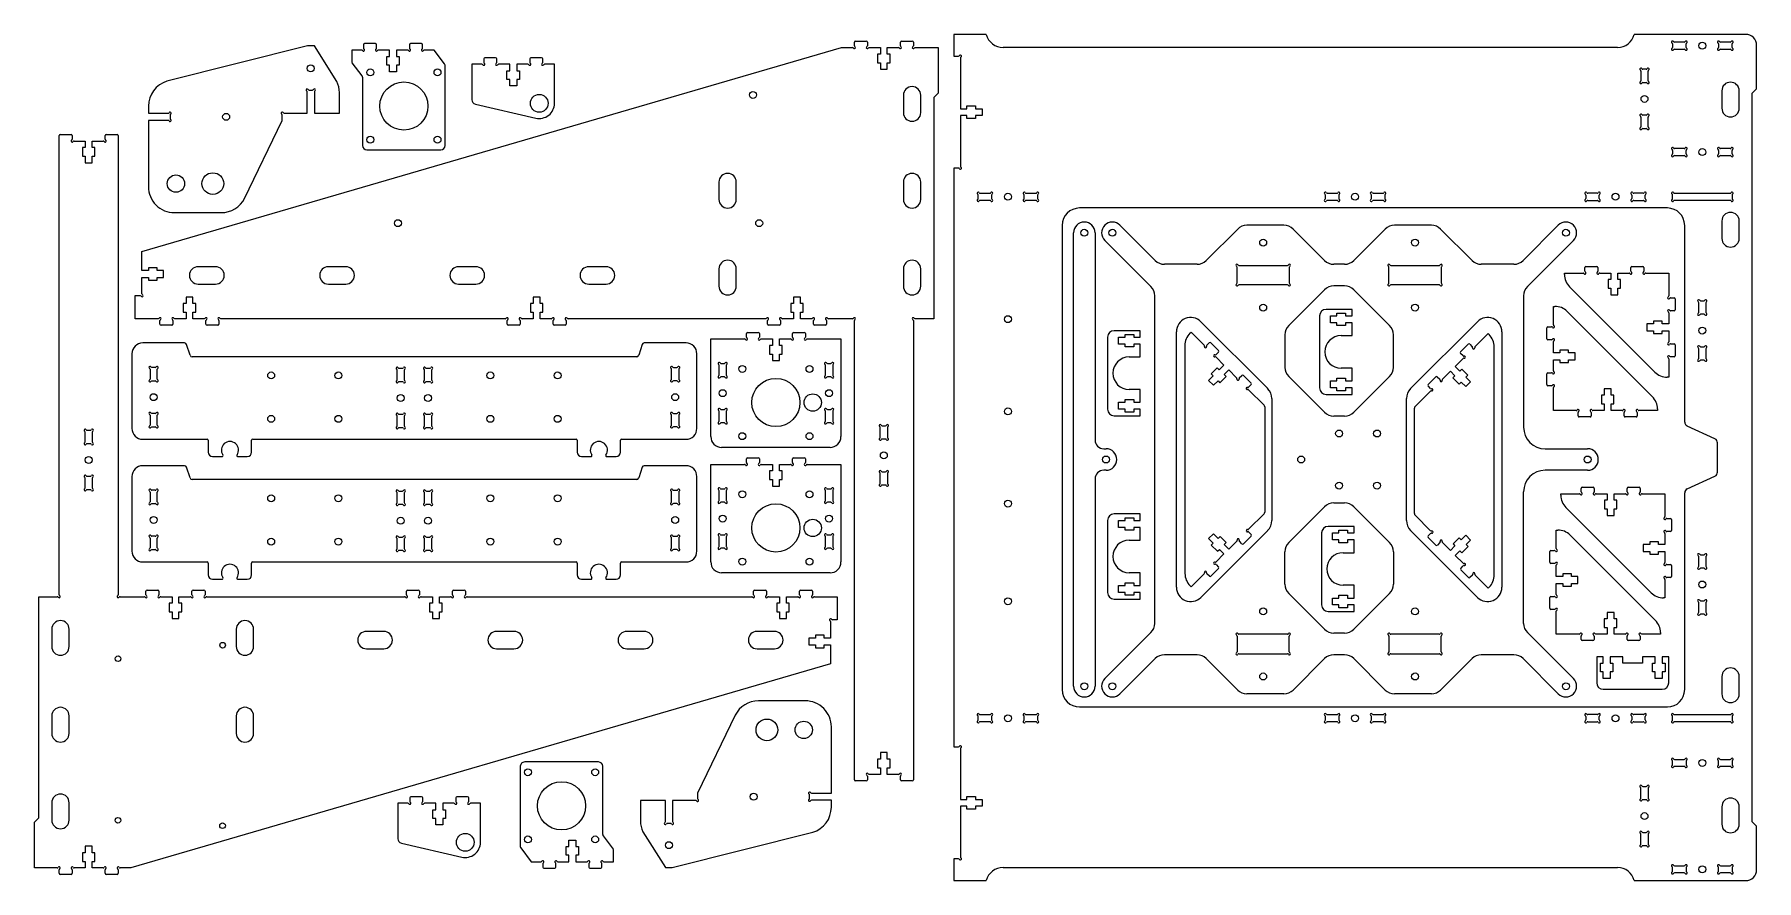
# Model space of a CAD drawing. Header units: millimetres. Extents: x 162 to 956, y 237 to 627.
import ezdxf

# ---------------------------------------------------------------- set-up
doc = ezdxf.new("R2010")
doc.units = ezdxf.units.MM
doc.layers.add('PRINCIPAL', color=179, linetype='Continuous')

# ---------------------------------------------------------------- blocks, each defined once
blk = doc.blocks.new('VARILLA MESA')
at = {"layer": 'PRINCIPAL', "linetype": 'Continuous'}
for p, q in [((-14.95, -104.5), (-14.95, 104.5)), ((-5.05, 104.5), (-5.05, 8.95)), ((-1.05, 4.95), (0, 4.95)), ((0, -4.95), (-1.05, -4.95)), ((-5.05, -8.95), (-5.05, -104.5))]:
    blk.add_line(p, q, dxfattribs=at)
for centre in [(-10, 104.5), (0, 0), (-10, -104.5)]:
    blk.add_circle(centre, 1.6, dxfattribs=at)
for centre, radius, start, end in [((-10, 104.5), 4.95, 0.00005, 179.99995), ((-1.05, 8.95), 4, 180, 270), ((0, 0), 4.95, 270.00005, 89.99995), ((-1.05, -8.95), 4, 90, 180), ((-10, -104.5), 4.95, 180.00005, 359.99995)]:
    blk.add_arc(centre, radius, start, end, dxfattribs=at)
blk = doc.blocks.new('Block2')
at = {"color": 7, "linetype": 'Continuous', "lineweight": 0}
for centre in [(3.8, 49.515811), (78.3, 49.497), (1.3, 1.318811), (84.5, 1.3)]:
    blk.add_circle(centre, 1.3, dxfattribs=at)

msp = doc.modelspace()

# ---------------------------------------------------------------- linework, layer by layer
at = {"color": 7, "linetype": 'Continuous', "lineweight": 0}
for p, q in [((368.13, 612.98), (363.59, 612.98)), ((363.59, 612.98), (363.59, 596.57)), ((368.99, 615.48), (368.99, 613.85)), ((374.49, 615.98), (369.49, 615.98)), ((374.99, 613.85), (374.99, 615.48)), ((380.99, 612.98), (375.86, 612.98)), ((380.99, 609.98), (380.99, 612.98)), ((389.33, 612.98), (384.19, 612.98)), ((384.19, 612.98), (384.19, 609.98)), ((390.19, 615.48), (390.19, 613.85)), ((395.69, 615.98), (390.69, 615.98)), ((396.19, 613.85), (396.19, 615.48)), ((401.59, 612.98), (397.06, 612.98)), ((401.59, 594.98), (401.59, 612.98)), ((379.72, 605.98), (379.72, 609.98)), ((379.72, 609.98), (380.99, 609.98)), ((380.99, 605.98), (379.72, 605.98)), ((380.99, 602.98), (380.99, 605.98)), ((384.19, 609.98), (385.47, 609.98)), ((385.47, 605.98), (384.19, 605.98)), ((384.19, 605.98), (384.19, 602.98)), ((385.47, 609.98), (385.47, 605.98)), ((384.19, 602.98), (380.99, 602.98)), ((365.14, 594.62), (393.02, 588.16))]:
    msp.add_line(p, q, dxfattribs=at)
for centre, radius in [((394.6, 594.98), 4.1), ((493.06, 598.85), 1.6), ((329.45, 539.75), 1.6), ((495.95, 539.75), 1.6)]:
    msp.add_circle(centre, radius, dxfattribs=at)
for centre, radius, start, end in [((368.13, 612.48), 0.5, 30.0002, 90), ((368.99, 612.98), 0.5, 210.00012, 60.00013), ((369.49, 615.48), 0.5, 89.99989, 179.99989), ((369.49, 613.85), 0.5, 180.00005, 240), ((374.49, 615.48), 0.5, 359.99989, 89.99989), ((374.99, 612.98), 0.5, 120.00012, 330.00013), ((374.49, 613.85), 0.5, 300.0002, 0), ((375.86, 612.48), 0.5, 90.00005, 150), ((389.33, 612.48), 0.5, 30.00009, 89.99989), ((390.19, 612.98), 0.5, 210.00013, 59.99983), ((390.69, 615.48), 0.5, 90, 180), ((390.69, 613.85), 0.5, 179.99994, 239.99989), ((395.69, 615.48), 0.5, 0, 90), ((396.19, 612.98), 0.5, 120.00012, 330.00013), ((395.69, 613.85), 0.5, 300.0002, 0), ((397.06, 612.48), 0.5, 90.00005, 150), ((365.59, 596.57), 2, 180, 256.95357), ((394.6, 594.98), 7, 256.95357, 0.00001)]:
    msp.add_arc(centre, radius, start, end, dxfattribs=at)
at = {"layer": 'PRINCIPAL', "linetype": 'Continuous'}
for p, q in [((211.5, 526.67), (533.95, 620.68)), ((287.84, 621.45), (223.03, 605.14)), ((290.94, 621.45), (287.84, 621.45)), ((301.33, 604.99), (290.94, 621.45)), ((312.73, 619.51), (308.2, 619.51)), ((308.2, 619.51), (308.2, 614.3)), ((313.6, 622.01), (313.6, 620.37)), ((319.1, 622.51), (314.1, 622.51)), ((319.6, 620.37), (319.6, 622.01)), ((325.6, 619.51), (320.46, 619.51)), ((325.6, 616.51), (325.6, 619.51)), ((333.93, 619.51), (328.8, 619.51)), ((328.8, 619.51), (328.8, 616.51)), ((334.8, 622.01), (334.8, 620.37)), ((340.3, 622.51), (335.3, 622.51)), ((340.8, 620.37), (340.8, 622.01)), ((346.2, 619.51), (341.66, 619.51)), ((350.99, 613.13), (346.2, 619.51)), ((533.95, 620.68), (538.94, 620.68)), ((539.8, 621.54), (539.8, 623.18)), ((540.3, 623.68), (545.3, 623.68)), ((545.8, 623.18), (545.8, 621.54)), ((546.67, 620.68), (551.8, 620.68)), ((551.8, 620.68), (551.8, 617.68)), ((555, 617.68), (555, 620.68)), ((555, 620.68), (560.14, 620.68)), ((561, 621.54), (561, 623.18)), ((561.5, 623.68), (566.5, 623.68)), ((567, 623.18), (567, 621.54)), ((567.87, 620.68), (578.4, 620.68)), ((578.4, 620.68), (578.4, 599.68)), ((600.58, 626.73), (585.58, 626.73)), ((585.58, 626.73), (585.58, 616.73)), ((891.49, 620.73), (608.33, 620.73)), ((950.58, 626.73), (899.23, 626.73)), ((916.88, 622.33), (916.88, 620.76)), ((922.22, 623.2), (917.75, 623.2)), ((917.75, 619.9), (922.22, 619.9)), ((923.08, 620.76), (923.08, 622.33)), ((938.08, 622.33), (938.08, 620.76)), ((943.42, 623.2), (938.95, 623.2)), ((938.95, 619.9), (943.42, 619.9)), ((944.28, 620.76), (944.28, 622.33)), ((955.58, 601.73), (955.58, 621.73)), ((312.99, 607.6), (308.4, 613.7)), ((324.32, 612.51), (324.32, 616.51)), ((324.32, 616.51), (325.6, 616.51)), ((325.6, 612.51), (324.32, 612.51)), ((325.6, 609.51), (325.6, 612.51)), ((328.8, 616.51), (330.07, 616.51)), ((330.07, 612.51), (328.8, 612.51)), ((328.8, 612.51), (328.8, 609.51)), ((330.07, 616.51), (330.07, 612.51)), ((351.2, 575.51), (351.2, 612.53)), ((551.8, 617.68), (550.53, 617.68)), ((550.53, 617.68), (550.53, 613.68)), ((550.53, 613.68), (551.8, 613.68)), ((551.8, 613.68), (551.8, 610.68)), ((556.28, 617.68), (555, 617.68)), ((555, 610.68), (555, 613.68)), ((555, 613.68), (556.28, 613.68)), ((556.28, 613.68), (556.28, 617.68)), ((585.58, 616.73), (587.82, 616.73)), ((588.68, 615.86), (588.68, 592.5)), ((313.2, 606.99), (313.2, 575.51)), ((328.8, 609.51), (325.6, 609.51)), ((551.8, 610.68), (555, 610.68)), ((902.29, 609.86), (902.29, 605.39)), ((904.72, 610.73), (903.15, 610.73)), ((903.15, 604.53), (904.72, 604.53)), ((905.59, 605.39), (905.59, 609.86)), ((287.64, 590.45), (287.64, 600.23)), ((288.5, 601.09), (290.07, 601.09)), ((290.94, 600.23), (290.94, 590.45)), ((302.46, 590.44), (302.46, 599.91)), ((562.4, 598.68), (562.4, 590.68)), ((570.4, 590.68), (570.4, 598.68)), ((578.4, 599.68), (576.4, 597.68)), ((576.4, 597.68), (576.4, 495.68)), ((939.58, 600.73), (939.58, 592.73)), ((947.58, 592.73), (947.58, 600.73)), ((953.58, 599.73), (955.58, 601.73)), ((953.58, 263.73), (953.58, 599.73)), ((214.46, 593.64), (214.46, 590.4)), ((214.46, 590.4), (223.6, 590.4)), ((224.46, 589.54), (224.46, 587.97)), ((276.11, 587.09), (276.11, 589.58)), ((276.98, 590.45), (287.64, 590.45)), ((290.94, 590.45), (302.46, 590.44)), ((588.68, 592.5), (591.68, 592.5)), ((591.68, 589.3), (588.68, 589.3)), ((588.68, 589.3), (588.68, 565.94)), ((591.68, 592.5), (591.68, 593.78)), ((591.68, 593.78), (595.68, 593.78)), ((591.68, 588.03), (591.68, 589.3)), ((595.68, 588.03), (591.68, 588.03)), ((595.68, 593.78), (595.68, 592.5)), ((595.68, 592.5), (598.68, 592.5)), ((598.68, 589.3), (595.68, 589.3)), ((595.68, 589.3), (595.68, 588.03)), ((598.68, 592.5), (598.68, 589.3)), ((902.29, 588.66), (902.29, 584.19)), ((904.72, 589.53), (903.15, 589.53)), ((905.59, 584.19), (905.59, 588.66)), ((173.35, 368.45), (173.35, 580.08)), ((173.85, 580.58), (178.85, 580.58)), ((179.35, 580.08), (179.35, 578.45)), ((194.55, 578.45), (194.55, 580.08)), ((195.05, 580.58), (200.05, 580.58)), ((200.55, 580.08), (200.55, 368.45)), ((223.59, 587.1), (214.46, 587.1)), ((214.46, 587.1), (214.46, 556.58)), ((258.79, 551.18), (276.11, 587.09)), ((903.15, 583.33), (904.72, 583.33)), ((180.21, 577.58), (185.35, 577.58)), ((185.35, 574.58), (184.07, 574.58)), ((184.07, 574.58), (184.07, 570.58)), ((185.35, 577.58), (185.35, 574.58)), ((188.55, 574.58), (188.55, 577.58)), ((188.55, 577.58), (193.68, 577.58)), ((189.82, 574.58), (188.55, 574.58)), ((189.82, 570.58), (189.82, 574.58)), ((315.2, 573.51), (349.2, 573.51)), ((916.88, 573.29), (916.88, 571.72)), ((922.22, 574.16), (917.75, 574.16)), ((923.08, 571.72), (923.08, 573.29)), ((938.08, 573.29), (938.08, 571.72)), ((943.42, 574.16), (938.95, 574.16)), ((944.28, 571.72), (944.28, 573.29)), ((184.07, 570.58), (185.35, 570.58)), ((185.35, 570.58), (185.35, 567.58)), ((185.35, 567.58), (188.55, 567.58)), ((188.55, 567.58), (188.55, 570.58)), ((188.55, 570.58), (189.82, 570.58)), ((587.82, 565.08), (585.58, 565.08)), ((585.58, 565.08), (585.58, 298.38)), ((917.75, 570.86), (922.22, 570.86)), ((938.95, 570.86), (943.42, 570.86)), ((477.4, 558.68), (477.4, 550.68)), ((485.4, 550.68), (485.4, 558.68)), ((562.4, 558.68), (562.4, 550.68)), ((570.4, 550.68), (570.4, 558.68)), ((596.88, 551.12), (596.88, 552.69)), ((597.75, 553.55), (602.22, 553.55)), ((602.22, 550.25), (597.75, 550.25)), ((603.08, 552.69), (603.08, 551.12)), ((618.08, 551.12), (618.08, 552.69)), ((618.95, 553.55), (623.42, 553.55)), ((623.42, 550.25), (618.95, 550.25)), ((624.28, 552.69), (624.28, 551.12)), ((756.88, 551.12), (756.88, 552.69)), ((757.75, 553.55), (762.22, 553.55)), ((762.22, 550.25), (757.75, 550.25)), ((763.08, 552.69), (763.08, 551.12)), ((778.08, 551.12), (778.08, 552.69)), ((778.95, 553.55), (783.42, 553.55)), ((783.42, 550.25), (778.95, 550.25)), ((784.28, 552.69), (784.28, 551.12)), ((876.88, 552.69), (876.88, 551.12)), ((882.22, 553.55), (877.75, 553.55)), ((877.75, 550.25), (882.22, 550.25)), ((883.08, 551.12), (883.08, 552.69)), ((898.08, 552.69), (898.08, 551.12)), ((903.42, 553.55), (898.95, 553.55)), ((898.95, 550.25), (903.42, 550.25)), ((904.28, 551.12), (904.28, 552.69)), ((916.88, 551.12), (916.88, 552.69)), ((917.75, 553.55), (943.42, 553.55)), ((943.42, 550.25), (917.75, 550.25)), ((944.28, 552.69), (944.28, 551.12)), ((226.46, 544.58), (248.07, 544.58)), ((914.48, 546.73), (643.58, 546.73)), ((939.58, 540.73), (939.58, 532.73)), ((947.58, 532.73), (947.58, 540.73)), ((635.58, 538.73), (635.58, 324.73)), ((676.46, 510.55), (655.21, 531.8)), ((662.21, 538.8), (678.46, 522.55)), ((716.46, 537.04), (701.97, 522.55)), ((737.73, 538.8), (720.7, 538.8)), ((756.46, 522.55), (741.97, 537.04)), ((784.46, 537.04), (769.97, 522.55)), ((805.73, 538.8), (788.7, 538.8)), ((824.46, 522.55), (809.97, 537.04)), ((847.97, 522.55), (864.21, 538.8)), ((871.21, 531.8), (849.97, 510.55)), ((922.46, 448.06), (922.46, 538.73)), ((211.5, 517.93), (211.5, 526.67)), ((214.5, 517.93), (211.5, 517.93)), ((218.5, 519.2), (214.5, 519.2)), ((214.5, 519.2), (214.5, 517.93)), ((218.5, 517.93), (218.5, 519.2)), ((221.5, 517.93), (218.5, 517.93)), ((221.5, 514.73), (221.5, 517.93)), ((245.4, 519.68), (237.4, 519.68)), ((305.4, 519.68), (297.4, 519.68)), ((365.4, 519.68), (357.4, 519.68)), ((425.4, 519.68), (417.4, 519.68)), ((477.4, 518.68), (477.4, 510.68)), ((485.4, 510.68), (485.4, 518.68)), ((562.4, 518.68), (562.4, 510.68)), ((570.4, 510.68), (570.4, 518.68)), ((697.73, 520.8), (682.7, 520.8)), ((716.16, 512.16), (716.16, 519.43)), ((717.03, 520.3), (739.4, 520.3)), ((740.26, 519.43), (740.26, 512.16)), ((765.73, 520.8), (760.7, 520.8)), ((786.16, 512.16), (786.16, 519.43)), ((787.03, 520.3), (809.4, 520.3)), ((810.26, 519.43), (810.26, 512.16)), ((843.73, 520.8), (828.7, 520.8)), ((867.08, 516.05), (867.08, 516.74)), ((867.08, 516.74), (875.61, 516.74)), ((876.48, 517.61), (876.48, 519.24)), ((876.98, 519.74), (881.98, 519.74)), ((882.48, 519.24), (882.48, 517.61)), ((883.35, 516.74), (888.48, 516.74)), ((888.48, 516.74), (888.48, 513.74)), ((891.68, 513.74), (891.68, 516.74)), ((891.68, 516.74), (896.81, 516.74)), ((897.68, 517.61), (897.68, 519.24)), ((898.18, 519.74), (903.18, 519.74)), ((903.68, 519.24), (903.68, 517.61)), ((904.55, 516.74), (915.08, 516.74)), ((915.08, 516.74), (915.08, 506.21)), ((211.5, 507.19), (211.5, 514.73)), ((211.5, 514.73), (214.5, 514.73)), ((214.5, 514.73), (214.5, 513.45)), ((214.5, 513.45), (218.5, 513.45)), ((218.5, 513.45), (218.5, 514.73)), ((218.5, 514.73), (221.5, 514.73)), ((237.4, 511.68), (245.4, 511.68)), ((297.4, 511.68), (305.4, 511.68)), ((357.4, 511.68), (365.4, 511.68)), ((417.4, 511.68), (425.4, 511.68)), ((739.4, 511.3), (717.03, 511.3)), ((756.46, 509.04), (739.97, 492.55)), ((765.73, 510.8), (760.7, 510.8)), ((786.46, 492.55), (769.97, 509.04)), ((809.4, 511.3), (787.03, 511.3)), ((908.74, 471.08), (869.42, 510.4)), ((888.48, 513.74), (887.2, 513.74)), ((887.2, 513.74), (887.2, 509.74)), ((887.2, 509.74), (888.48, 509.74)), ((888.48, 509.74), (888.48, 506.74)), ((892.95, 513.74), (891.68, 513.74)), ((891.68, 506.74), (891.68, 509.74)), ((891.68, 509.74), (892.95, 509.74)), ((892.95, 509.74), (892.95, 513.74)), ((208.4, 495.68), (208.4, 506.33)), ((208.4, 506.33), (210.64, 506.33)), ((231.8, 502.68), (230.53, 502.68)), ((230.53, 502.68), (230.53, 498.68)), ((235, 505.68), (231.8, 505.68)), ((231.8, 505.68), (231.8, 502.68)), ((235, 502.68), (235, 505.68)), ((236.28, 502.68), (235, 502.68)), ((236.28, 498.68), (236.28, 502.68)), ((391.8, 502.68), (390.53, 502.68)), ((390.53, 502.68), (390.53, 498.68)), ((395, 505.68), (391.8, 505.68)), ((391.8, 505.68), (391.8, 502.68)), ((395, 502.68), (395, 505.68)), ((396.28, 502.68), (395, 502.68)), ((396.28, 498.68), (396.28, 502.68)), ((511.8, 502.68), (510.53, 502.68)), ((510.53, 502.68), (510.53, 498.68)), ((515, 505.68), (511.8, 505.68)), ((511.8, 505.68), (511.8, 502.68)), ((515, 502.68), (515, 505.68)), ((516.28, 502.68), (515, 502.68)), ((516.28, 498.68), (516.28, 502.68)), ((678.21, 355.28), (678.21, 506.31)), ((769.22, 500), (757.21, 500)), ((769.22, 497), (769.22, 500)), ((848.21, 506.31), (848.21, 445.75)), ((861.94, 492.86), (861.94, 501.4)), ((861.94, 501.4), (862.62, 501.4)), ((888.48, 506.74), (891.68, 506.74)), ((915.95, 505.34), (917.58, 505.34)), ((918.08, 504.84), (918.08, 499.84)), ((928.93, 498.62), (928.93, 503.09)), ((929.8, 503.95), (931.37, 503.95)), ((932.23, 503.09), (932.23, 498.62)), ((218.94, 495.68), (208.4, 495.68)), ((219.8, 493.18), (219.8, 494.81)), ((225.3, 492.68), (220.3, 492.68)), ((225.8, 494.81), (225.8, 493.18)), ((231.8, 495.68), (226.67, 495.68)), ((230.53, 498.68), (231.8, 498.68)), ((231.8, 498.68), (231.8, 495.68)), ((235, 495.68), (235, 498.68)), ((235, 498.68), (236.28, 498.68)), ((240.14, 495.68), (235, 495.68)), ((241, 493.18), (241, 494.81)), ((246.5, 492.68), (241.5, 492.68)), ((247, 494.81), (247, 493.18)), ((378.94, 495.68), (247.87, 495.68)), ((379.8, 493.18), (379.8, 494.81)), ((385.3, 492.68), (380.3, 492.68)), ((385.8, 494.81), (385.8, 493.18)), ((391.8, 495.68), (386.67, 495.68)), ((390.53, 498.68), (391.8, 498.68)), ((391.8, 498.68), (391.8, 495.68)), ((395, 495.68), (395, 498.68)), ((395, 498.68), (396.28, 498.68)), ((400.14, 495.68), (395, 495.68)), ((401, 493.18), (401, 494.81)), ((406.5, 492.68), (401.5, 492.68)), ((407, 494.81), (407, 493.18)), ((498.94, 495.68), (407.87, 495.68)), ((499.8, 493.18), (499.8, 494.81)), ((505.3, 492.68), (500.3, 492.68)), ((505.8, 494.81), (505.8, 493.18)), ((511.8, 495.68), (506.67, 495.68)), ((510.53, 498.68), (511.8, 498.68)), ((511.8, 498.68), (511.8, 495.68)), ((515, 495.68), (515, 498.68)), ((515, 498.68), (516.28, 498.68)), ((520.14, 495.68), (515, 495.68)), ((521, 493.18), (521, 494.81)), ((526.5, 492.68), (521.5, 492.68)), ((527, 494.81), (527, 493.18)), ((538.94, 495.68), (527.87, 495.68)), ((539.8, 283.18), (539.8, 494.81)), ((567, 494.81), (567, 283.18)), ((576.4, 495.68), (567.87, 495.68)), ((699.48, 494.33), (730.28, 463.53)), ((754.21, 497), (754.21, 463.8)), ((759.22, 493.8), (759.22, 497)), ((759.22, 497), (762.22, 497)), ((762.22, 493.8), (759.22, 493.8)), ((762.22, 497), (762.22, 498.27)), ((762.22, 498.27), (766.22, 498.27)), ((762.22, 492.52), (762.22, 493.8)), ((766.22, 492.52), (762.22, 492.52)), ((766.22, 498.27), (766.22, 497)), ((766.22, 497), (769.22, 497)), ((769.22, 493.8), (766.22, 493.8)), ((766.22, 493.8), (766.22, 492.52)), ((769.22, 487.9), (769.22, 493.8)), ((796.15, 463.53), (826.95, 494.33)), ((868.28, 499.06), (907.59, 459.74)), ((908.08, 493.34), (905.08, 493.34)), ((905.08, 493.34), (905.08, 490.14)), ((912.08, 494.61), (908.08, 494.61)), ((908.08, 494.61), (908.08, 493.34)), ((912.08, 493.34), (912.08, 494.61)), ((915.08, 493.34), (912.08, 493.34)), ((915.08, 498.47), (915.08, 493.34)), ((917.58, 499.34), (915.95, 499.34)), ((931.37, 497.75), (929.8, 497.75)), ((231.14, 484.54), (211.88, 484.54)), ((462.23, 484.54), (442.96, 484.54)), ((473.64, 441.37), (473.64, 486.37)), ((473.64, 486.37), (489.17, 486.37)), ((490.04, 487.24), (490.04, 488.87)), ((490.54, 489.37), (495.54, 489.37)), ((496.04, 488.87), (496.04, 487.24)), ((496.9, 486.37), (502.04, 486.37)), ((502.04, 486.37), (502.04, 483.37)), ((505.24, 483.37), (505.24, 486.37)), ((505.24, 486.37), (510.37, 486.37)), ((511.24, 487.24), (511.24, 488.87)), ((511.74, 489.37), (516.74, 489.37)), ((517.24, 488.87), (517.24, 487.24)), ((518.1, 486.37), (533.64, 486.37)), ((533.64, 486.37), (533.64, 441.37)), ((656.54, 487.18), (656.54, 453.98)), ((671.55, 490.18), (659.54, 490.18)), ((661.55, 483.98), (661.55, 487.18)), ((661.55, 487.18), (664.55, 487.18)), ((664.55, 487.18), (664.55, 488.45)), ((664.55, 488.45), (668.55, 488.45)), ((668.55, 488.45), (668.55, 487.18)), ((668.55, 487.18), (671.55, 487.18)), ((671.55, 487.18), (671.55, 490.18)), ((688.21, 371.93), (688.21, 489.66)), ((694.48, 488.98), (694.97, 489.47)), ((694.97, 489.47), (701, 483.43)), ((702.23, 483.43), (703.38, 484.59)), ((704.09, 484.59), (707.63, 481.05)), ((738.21, 488.31), (738.21, 473.28)), ((764.12, 487.9), (769.22, 487.9)), ((788.21, 473.28), (788.21, 488.31)), ((825.82, 482.81), (831.85, 488.85)), ((831.85, 488.85), (832.34, 488.36)), ((838.21, 489.66), (838.21, 371.93)), ((858.94, 486.5), (858.94, 491.5)), ((859.44, 492), (861.07, 492)), ((861.07, 486), (859.44, 486)), ((861.94, 480), (861.94, 485.13)), ((905.08, 490.14), (908.08, 490.14)), ((908.08, 490.14), (908.08, 488.86)), ((908.08, 488.86), (912.08, 488.86)), ((912.08, 488.86), (912.08, 490.14)), ((912.08, 490.14), (915.08, 490.14)), ((915.08, 490.14), (915.08, 485.01)), ((915.95, 484.14), (917.58, 484.14)), ((206.88, 479.54), (206.88, 445.15)), ((233.66, 478.85), (232.1, 483.84)), ((439.49, 478.15), (234.61, 478.15)), ((442.01, 483.84), (440.45, 478.85)), ((467.23, 445.15), (467.23, 479.54)), ((502.04, 483.37), (500.76, 483.37)), ((500.76, 483.37), (500.76, 479.37)), ((500.76, 479.37), (502.04, 479.37)), ((502.04, 479.37), (502.04, 476.37)), ((502.04, 476.37), (505.24, 476.37)), ((506.51, 483.37), (505.24, 483.37)), ((505.24, 476.37), (505.24, 479.37)), ((505.24, 479.37), (506.51, 479.37)), ((506.51, 479.37), (506.51, 483.37)), ((664.55, 483.98), (661.55, 483.98)), ((664.55, 482.7), (664.55, 483.98)), ((668.55, 482.7), (664.55, 482.7)), ((666.45, 478.08), (671.55, 478.08)), ((671.55, 483.98), (668.55, 483.98)), ((668.55, 483.98), (668.55, 482.7)), ((671.55, 478.08), (671.55, 483.98)), ((692.14, 483.33), (692.17, 378.27)), ((707.63, 480.35), (706.47, 479.19)), ((706.47, 477.97), (710.1, 474.34)), ((816.72, 473.71), (820.35, 477.34)), ((819.19, 480.43), (822.73, 483.97)), ((820.35, 478.57), (819.19, 479.72)), ((823.44, 483.97), (824.59, 482.81)), ((834.72, 377.64), (834.68, 482.7)), ((864.94, 480), (861.94, 480)), ((861.94, 471.66), (861.94, 476.8)), ((861.94, 476.8), (864.94, 476.8)), ((868.94, 481.27), (864.94, 481.27)), ((864.94, 481.27), (864.94, 480)), ((864.94, 476.8), (864.94, 475.52)), ((868.94, 480), (868.94, 481.27)), ((871.94, 480), (868.94, 480)), ((868.94, 475.52), (868.94, 476.8)), ((868.94, 476.8), (871.94, 476.8)), ((871.94, 476.8), (871.94, 480)), ((915.08, 477.27), (915.08, 468.74)), ((917.58, 478.14), (915.95, 478.14)), ((918.08, 483.64), (918.08, 478.64)), ((928.93, 477.42), (928.93, 481.89)), ((929.8, 482.75), (931.37, 482.75)), ((931.37, 476.55), (929.8, 476.55)), ((932.23, 481.89), (932.23, 477.42)), ((215.23, 472.37), (215.23, 467.9)), ((217.66, 473.24), (216.09, 473.24)), ((218.53, 467.9), (218.53, 472.37)), ((329.1, 467.52), (329.1, 471.98)), ((329.97, 472.85), (331.54, 472.85)), ((332.4, 471.98), (332.4, 467.52)), ((341.7, 467.52), (341.7, 471.98)), ((342.57, 472.85), (344.14, 472.85)), ((345, 471.98), (345, 467.52)), ((455.58, 467.9), (455.58, 472.37)), ((456.44, 473.24), (458.01, 473.24)), ((458.88, 472.37), (458.88, 467.9)), ((477.47, 469.74), (477.47, 474.21)), ((478.33, 475.07), (479.9, 475.07)), ((479.9, 468.87), (478.33, 468.87)), ((480.77, 474.21), (480.77, 469.74)), ((526.51, 469.74), (526.51, 474.21)), ((527.37, 475.07), (528.94, 475.07)), ((528.94, 468.87), (527.37, 468.87)), ((529.81, 474.21), (529.81, 469.74)), ((705.15, 469.39), (703.03, 467.26)), ((707.08, 473.12), (704.25, 470.29)), ((704.25, 470.29), (705.15, 469.39)), ((707.98, 472.21), (707.08, 473.12)), ((710.1, 474.34), (707.98, 472.21)), ((708.31, 466.22), (711.14, 469.05)), ((710.24, 469.95), (712.36, 472.07)), ((711.14, 469.05), (710.24, 469.95)), ((712.36, 472.07), (715.99, 468.44)), ((717.22, 468.44), (718.37, 469.6)), ((719.08, 469.6), (722.62, 466.06)), ((756.46, 452.55), (739.97, 469.04)), ((762.22, 467), (762.22, 468.27)), ((762.22, 468.27), (766.22, 468.27)), ((769.22, 472.9), (764.12, 472.9)), ((766.22, 468.27), (766.22, 467)), ((769.22, 467), (769.22, 472.9)), ((786.46, 469.04), (769.97, 452.55)), ((804.2, 465.44), (807.74, 468.98)), ((808.45, 468.98), (809.6, 467.82)), ((810.83, 467.82), (814.46, 471.45)), ((814.46, 471.45), (816.58, 469.33)), ((816.58, 469.33), (815.68, 468.43)), ((815.68, 468.43), (818.51, 465.6)), ((818.84, 471.59), (816.72, 473.71)), ((819.74, 472.49), (818.84, 471.59)), ((822.57, 469.66), (819.74, 472.49)), ((821.67, 468.76), (822.57, 469.66)), ((823.79, 466.64), (821.67, 468.76)), ((858.94, 465.3), (858.94, 470.3)), ((859.44, 470.8), (861.07, 470.8)), ((864.94, 475.52), (868.94, 475.52)), ((915.08, 468.74), (914.39, 468.74)), ((216.09, 467.04), (217.66, 467.04)), ((331.54, 466.65), (329.97, 466.65)), ((344.14, 466.65), (342.57, 466.65)), ((458.01, 467.04), (456.44, 467.04)), ((671.55, 463.08), (666.45, 463.08)), ((671.55, 457.18), (671.55, 463.08)), ((703.03, 467.26), (705.29, 465)), ((705.29, 465), (707.41, 467.12)), ((707.41, 467.12), (708.31, 466.22)), ((722.62, 465.36), (721.46, 464.2)), ((721.46, 462.98), (728.63, 455.81)), ((757.21, 460.8), (769.22, 460.8)), ((759.22, 463.8), (759.22, 467)), ((759.22, 467), (762.22, 467)), ((762.22, 463.8), (759.22, 463.8)), ((762.22, 462.52), (762.22, 463.8)), ((766.22, 462.52), (762.22, 462.52)), ((766.22, 467), (769.22, 467)), ((769.22, 463.8), (766.22, 463.8)), ((766.22, 463.8), (766.22, 462.52)), ((769.22, 460.8), (769.22, 463.8)), ((798.21, 455.21), (805.36, 462.35)), ((805.36, 463.58), (804.2, 464.73)), ((818.51, 465.6), (819.41, 466.5)), ((819.41, 466.5), (821.53, 464.38)), ((821.53, 464.38), (823.79, 466.64)), ((861.07, 464.8), (859.44, 464.8)), ((861.94, 453.4), (861.94, 463.93)), ((885.34, 460.4), (884.06, 460.4)), ((884.06, 460.4), (884.06, 456.4)), ((888.54, 463.4), (885.34, 463.4)), ((885.34, 463.4), (885.34, 460.4)), ((888.54, 460.4), (888.54, 463.4)), ((889.81, 460.4), (888.54, 460.4)), ((889.81, 456.4), (889.81, 460.4)), ((477.47, 448.54), (477.47, 453.01)), ((478.33, 453.87), (479.9, 453.87)), ((480.77, 453.01), (480.77, 448.54)), ((526.51, 448.54), (526.51, 453.01)), ((527.37, 453.87), (528.94, 453.87)), ((529.81, 453.01), (529.81, 448.54)), ((661.55, 453.98), (661.55, 457.18)), ((661.55, 457.18), (664.55, 457.18)), ((664.55, 453.98), (661.55, 453.98)), ((664.55, 457.18), (664.55, 458.45)), ((664.55, 458.45), (668.55, 458.45)), ((664.55, 452.7), (664.55, 453.98)), ((668.55, 452.7), (664.55, 452.7)), ((668.55, 458.45), (668.55, 457.18)), ((668.55, 457.18), (671.55, 457.18)), ((671.55, 453.98), (668.55, 453.98)), ((668.55, 453.98), (668.55, 452.7)), ((671.55, 450.98), (671.55, 453.98)), ((728.92, 455.13), (728.93, 406.49)), ((732.21, 458.86), (732.21, 402.73)), ((794.21, 402.73), (794.21, 458.86)), ((797.94, 405.84), (797.92, 454.48)), ((872.47, 453.4), (861.94, 453.4)), ((873.34, 450.9), (873.34, 452.53)), ((879.34, 452.53), (879.34, 450.9)), ((885.34, 453.4), (880.2, 453.4)), ((884.06, 456.4), (885.34, 456.4)), ((885.34, 456.4), (885.34, 453.4)), ((888.54, 453.4), (888.54, 456.4)), ((888.54, 456.4), (889.81, 456.4)), ((893.67, 453.4), (888.54, 453.4)), ((894.54, 450.9), (894.54, 452.53)), ((900.54, 452.53), (900.54, 450.9)), ((909.94, 453.4), (901.4, 453.4)), ((909.94, 454.09), (909.94, 453.4)), ((215.23, 451.17), (215.23, 446.7)), ((217.66, 452.04), (216.09, 452.04)), ((216.09, 445.84), (217.66, 445.84)), ((218.53, 446.7), (218.53, 451.17)), ((329.1, 446.32), (329.1, 450.78)), ((329.97, 451.65), (331.54, 451.65)), ((331.54, 445.45), (329.97, 445.45)), ((332.4, 450.78), (332.4, 446.32)), ((341.7, 446.32), (341.7, 450.78)), ((342.57, 451.65), (344.14, 451.65)), ((344.14, 445.45), (342.57, 445.45)), ((345, 450.78), (345, 446.32)), ((455.58, 446.7), (455.58, 451.17)), ((456.44, 452.04), (458.01, 452.04)), ((458.01, 445.84), (456.44, 445.84)), ((458.88, 451.17), (458.88, 446.7)), ((479.9, 447.67), (478.33, 447.67)), ((528.94, 447.67), (527.37, 447.67)), ((551.75, 441.04), (551.75, 445.51)), ((552.62, 446.38), (554.19, 446.38)), ((555.05, 445.51), (555.05, 441.04)), ((659.54, 450.98), (671.55, 450.98)), ((765.73, 450.8), (760.7, 450.8)), ((878.84, 450.4), (873.84, 450.4)), ((900.04, 450.4), (895.04, 450.4)), ((936.43, 440.27), (923.61, 446.24)), ((185.3, 438.95), (185.3, 443.42)), ((186.16, 444.28), (187.73, 444.28)), ((187.73, 438.08), (186.16, 438.08)), ((188.6, 443.42), (188.6, 438.95)), ((211.88, 440.15), (241.55, 440.15)), ((242.05, 439.65), (242.05, 434.15)), ((262.05, 434.15), (262.05, 439.65)), ((262.55, 440.15), (411.56, 440.15)), ((412.06, 439.65), (412.06, 434.15)), ((432.06, 434.15), (432.06, 439.65)), ((432.56, 440.15), (462.23, 440.15)), ((554.19, 440.18), (552.62, 440.18)), ((937.58, 425.01), (937.58, 438.45)), ((244.05, 432.15), (248.37, 432.15)), ((255.73, 432.15), (260.05, 432.15)), ((414.06, 432.15), (418.37, 432.15)), ((425.74, 432.15), (430.06, 432.15)), ((473.64, 383.57), (473.64, 428.57)), ((473.64, 428.57), (489.17, 428.57)), ((528.64, 436.37), (478.64, 436.37)), ((490.04, 429.43), (490.04, 431.07)), ((490.54, 431.57), (495.54, 431.57)), ((496.04, 431.07), (496.04, 429.43)), ((496.9, 428.57), (502.04, 428.57)), ((502.04, 428.57), (502.04, 425.57)), ((505.24, 425.57), (505.24, 428.57)), ((505.24, 428.57), (510.37, 428.57)), ((511.24, 429.43), (511.24, 431.07)), ((511.74, 431.57), (516.74, 431.57)), ((517.24, 431.07), (517.24, 429.43)), ((518.1, 428.57), (533.64, 428.57)), ((533.64, 428.57), (533.64, 383.57)), ((858.21, 435.75), (877.71, 435.75)), ((185.3, 417.75), (185.3, 422.22)), ((186.16, 423.08), (187.73, 423.08)), ((188.6, 422.22), (188.6, 417.75)), ((206.88, 422.96), (206.88, 388.58)), ((231.14, 427.96), (211.88, 427.96)), ((233.66, 422.28), (232.1, 427.26)), ((439.49, 421.58), (234.61, 421.58)), ((442.01, 427.26), (440.45, 422.28)), ((462.23, 427.96), (442.96, 427.96)), ((467.23, 388.58), (467.23, 422.96)), ((502.04, 425.57), (500.76, 425.57)), ((500.76, 425.57), (500.76, 421.57)), ((500.76, 421.57), (502.04, 421.57)), ((502.04, 421.57), (502.04, 418.57)), ((506.51, 425.57), (505.24, 425.57)), ((505.24, 418.57), (505.24, 421.57)), ((505.24, 421.57), (506.51, 421.57)), ((506.51, 421.57), (506.51, 425.57)), ((551.75, 419.84), (551.75, 424.31)), ((552.62, 425.18), (554.19, 425.18)), ((555.05, 424.31), (555.05, 419.84)), ((877.71, 425.85), (858.21, 425.85)), ((923.62, 417.32), (936.42, 423.19)), ((187.73, 416.88), (186.16, 416.88)), ((215.23, 415.8), (215.23, 411.33)), ((217.66, 416.66), (216.09, 416.66)), ((218.53, 411.33), (218.53, 415.8)), ((329.1, 410.94), (329.1, 415.41)), ((329.97, 416.28), (331.54, 416.28)), ((332.4, 415.41), (332.4, 410.94)), ((341.7, 410.94), (341.7, 415.41)), ((342.57, 416.28), (344.14, 416.28)), ((345, 415.41), (345, 410.94)), ((455.58, 411.33), (455.58, 415.8)), ((456.44, 416.66), (458.01, 416.66)), ((458.88, 415.8), (458.88, 411.33)), ((477.47, 411.93), (477.47, 416.4)), ((478.33, 417.27), (479.9, 417.27)), ((480.77, 416.4), (480.77, 411.93)), ((502.04, 418.57), (505.24, 418.57)), ((526.51, 411.93), (526.51, 416.4)), ((527.37, 417.27), (528.94, 417.27)), ((529.81, 416.4), (529.81, 411.93)), ((554.19, 418.98), (552.62, 418.98)), ((848.21, 355.28), (848.21, 415.85)), ((865.38, 414.32), (865.38, 415.01)), ((865.38, 415.01), (873.92, 415.01)), ((874.78, 415.87), (874.78, 417.51)), ((875.28, 418.01), (880.28, 418.01)), ((880.78, 417.51), (880.78, 415.87)), ((881.65, 415.01), (886.78, 415.01)), ((886.78, 415.01), (886.78, 412.01)), ((889.98, 412.01), (889.98, 415.01)), ((889.98, 415.01), (895.12, 415.01)), ((895.98, 415.87), (895.98, 417.51)), ((896.48, 418.01), (901.48, 418.01)), ((901.98, 417.51), (901.98, 415.87)), ((902.85, 415.01), (913.38, 415.01)), ((913.38, 415.01), (913.38, 404.47)), ((922.46, 324.73), (922.46, 415.5)), ((216.09, 410.46), (217.66, 410.46)), ((331.54, 410.08), (329.97, 410.08)), ((344.14, 410.08), (342.57, 410.08)), ((458.01, 410.46), (456.44, 410.46)), ((479.9, 411.07), (478.33, 411.07)), ((528.94, 411.07), (527.37, 411.07)), ((671.55, 405.7), (659.54, 405.7)), ((671.55, 402.7), (671.55, 405.7)), ((728.64, 405.76), (721.5, 398.62)), ((739.97, 392.55), (756.46, 409.04)), ((760.7, 410.8), (765.73, 410.8)), ((769.97, 409.04), (786.46, 392.55)), ((805.39, 397.99), (798.23, 405.16)), ((907.04, 369.35), (867.73, 408.66)), ((886.78, 412.01), (885.51, 412.01)), ((885.51, 412.01), (885.51, 408.01)), ((885.51, 408.01), (886.78, 408.01)), ((886.78, 408.01), (886.78, 405.01)), ((886.78, 405.01), (889.98, 405.01)), ((891.26, 412.01), (889.98, 412.01)), ((889.98, 405.01), (889.98, 408.01)), ((889.98, 408.01), (891.26, 408.01)), ((891.26, 408.01), (891.26, 412.01)), ((656.54, 402.7), (656.54, 369.5)), ((661.55, 399.5), (661.55, 402.7)), ((661.55, 402.7), (664.55, 402.7)), ((664.55, 399.5), (661.55, 399.5)), ((664.55, 402.7), (664.55, 403.97)), ((664.55, 403.97), (668.55, 403.97)), ((664.55, 398.22), (664.55, 399.5)), ((668.55, 398.22), (664.55, 398.22)), ((668.55, 403.97), (668.55, 402.7)), ((668.55, 402.7), (671.55, 402.7)), ((671.55, 399.5), (668.55, 399.5)), ((668.55, 399.5), (668.55, 398.22)), ((671.55, 393.6), (671.55, 399.5)), ((730.28, 398.06), (699.48, 367.26)), ((721.5, 397.39), (722.65, 396.24)), ((755.12, 396.95), (755.12, 363.75)), ((770.13, 399.95), (758.12, 399.95)), ((760.13, 393.75), (760.13, 396.95)), ((760.13, 396.95), (763.13, 396.95)), ((763.13, 396.95), (763.13, 398.22)), ((763.13, 398.22), (767.13, 398.22)), ((767.13, 398.22), (767.13, 396.95)), ((767.13, 396.95), (770.13, 396.95)), ((770.13, 396.95), (770.13, 399.95)), ((826.95, 367.26), (796.15, 398.06)), ((863.29, 389.77), (863.29, 398.31)), ((863.29, 398.31), (863.98, 398.31)), ((914.25, 403.61), (915.88, 403.61)), ((915.88, 397.61), (914.25, 397.61)), ((916.38, 403.11), (916.38, 398.11)), ((215.23, 394.6), (215.23, 390.13)), ((217.66, 395.46), (216.09, 395.46)), ((216.09, 389.26), (217.66, 389.26)), ((218.53, 390.13), (218.53, 394.6)), ((329.1, 389.74), (329.1, 394.21)), ((329.97, 395.08), (331.54, 395.08)), ((332.4, 394.21), (332.4, 389.74)), ((341.7, 389.74), (341.7, 394.21)), ((342.57, 395.08), (344.14, 395.08)), ((345, 394.21), (345, 389.74)), ((455.58, 390.13), (455.58, 394.6)), ((456.44, 395.46), (458.01, 395.46)), ((458.01, 389.26), (456.44, 389.26)), ((458.88, 394.6), (458.88, 390.13)), ((477.47, 390.73), (477.47, 395.2)), ((478.33, 396.07), (479.9, 396.07)), ((479.9, 389.87), (478.33, 389.87)), ((480.77, 395.2), (480.77, 390.73)), ((526.51, 390.73), (526.51, 395.2)), ((527.37, 396.07), (528.94, 396.07)), ((528.94, 389.87), (527.37, 389.87)), ((529.81, 395.2), (529.81, 390.73)), ((666.45, 393.6), (671.55, 393.6)), ((705.33, 396.59), (703.06, 394.33)), ((703.06, 394.33), (705.19, 392.21)), ((705.19, 392.21), (704.28, 391.3)), ((704.28, 391.3), (707.11, 388.48)), ((707.45, 394.47), (705.33, 396.59)), ((707.11, 388.48), (708.01, 389.38)), ((708.35, 395.37), (707.45, 394.47)), ((708.01, 389.38), (710.14, 387.26)), ((711.18, 392.54), (708.35, 395.37)), ((710.28, 391.64), (711.18, 392.54)), ((712.4, 389.52), (710.28, 391.64)), ((716.03, 393.15), (712.4, 389.52)), ((718.41, 391.99), (717.25, 393.15)), ((722.65, 395.53), (719.12, 391.99)), ((763.13, 393.75), (760.13, 393.75)), ((763.13, 392.47), (763.13, 393.75)), ((767.13, 392.47), (763.13, 392.47)), ((770.13, 393.75), (767.13, 393.75)), ((767.13, 393.75), (767.13, 392.47)), ((770.13, 387.85), (770.13, 393.75)), ((804.24, 395.61), (805.39, 396.77)), ((807.77, 391.37), (804.24, 394.91)), ((809.64, 392.53), (808.48, 391.37)), ((814.49, 388.9), (810.86, 392.53)), ((816.61, 391.02), (814.49, 388.9)), ((818.54, 394.75), (815.71, 391.92)), ((815.71, 391.92), (816.61, 391.02)), ((819.44, 393.85), (818.54, 394.75)), ((821.56, 395.97), (819.44, 393.85)), ((819.78, 387.85), (822.61, 390.68)), ((823.83, 393.7), (821.56, 395.97)), ((821.7, 391.58), (823.83, 393.7)), ((822.61, 390.68), (821.7, 391.58)), ((860.79, 388.91), (862.43, 388.91)), ((869.64, 395.97), (908.95, 356.65)), ((906.38, 391.61), (903.38, 391.61)), ((903.38, 391.61), (903.38, 388.41)), ((910.38, 392.88), (906.38, 392.88)), ((906.38, 392.88), (906.38, 391.61)), ((910.38, 391.61), (910.38, 392.88)), ((913.38, 391.61), (910.38, 391.61)), ((913.38, 396.74), (913.38, 391.61)), ((211.88, 383.58), (241.55, 383.58)), ((242.05, 383.08), (242.05, 377.58)), ((262.05, 377.58), (262.05, 383.08)), ((262.55, 383.58), (411.56, 383.58)), ((331.54, 388.88), (329.97, 388.88)), ((344.14, 388.88), (342.57, 388.88)), ((412.06, 383.08), (412.06, 377.58)), ((432.06, 377.58), (432.06, 383.08)), ((432.56, 383.58), (462.23, 383.58)), ((710.14, 387.26), (706.51, 383.63)), ((706.51, 382.4), (707.66, 381.25)), ((738.21, 373.28), (738.21, 388.31)), ((765.03, 387.85), (770.13, 387.85)), ((788.21, 388.31), (788.21, 373.28)), ((816.75, 386.63), (818.88, 388.75)), ((820.39, 383), (816.75, 386.63)), ((818.88, 388.75), (819.78, 387.85)), ((819.23, 380.62), (820.39, 381.78)), ((860.29, 383.41), (860.29, 388.41)), ((862.43, 382.91), (860.79, 382.91)), ((863.29, 376.91), (863.29, 382.04)), ((903.38, 388.41), (906.38, 388.41)), ((906.38, 388.41), (906.38, 387.13)), ((906.38, 387.13), (910.38, 387.13)), ((910.38, 387.13), (910.38, 388.41)), ((910.38, 388.41), (913.38, 388.41)), ((913.38, 388.41), (913.38, 383.27)), ((914.25, 382.41), (915.88, 382.41)), ((916.38, 381.91), (916.38, 376.91)), ((928.93, 381.57), (928.93, 386.04)), ((929.8, 386.9), (931.37, 386.9)), ((932.23, 386.04), (932.23, 381.57)), ((244.05, 375.58), (248.37, 375.58)), ((255.73, 375.58), (260.05, 375.58)), ((414.06, 375.58), (418.37, 375.58)), ((425.74, 375.58), (430.06, 375.58)), ((528.64, 378.57), (478.64, 378.57)), ((664.55, 372.7), (664.55, 373.97)), ((664.55, 373.97), (668.55, 373.97)), ((671.55, 378.6), (666.45, 378.6)), ((668.55, 373.97), (668.55, 372.7)), ((671.55, 372.7), (671.55, 378.6)), ((701.04, 378.16), (695, 372.12)), ((703.42, 377), (702.26, 378.16)), ((707.66, 380.54), (704.12, 377)), ((822.77, 376.38), (819.23, 379.92)), ((824.63, 377.54), (823.47, 376.38)), ((831.89, 371.5), (825.85, 377.54)), ((866.29, 376.91), (863.29, 376.91)), ((863.29, 368.57), (863.29, 373.71)), ((863.29, 373.71), (866.29, 373.71)), ((870.29, 378.18), (866.29, 378.18)), ((866.29, 378.18), (866.29, 376.91)), ((866.29, 373.71), (866.29, 372.43)), ((870.29, 376.91), (870.29, 378.18)), ((873.29, 376.91), (870.29, 376.91)), ((870.29, 372.43), (870.29, 373.71)), ((870.29, 373.71), (873.29, 373.71)), ((873.29, 373.71), (873.29, 376.91)), ((913.38, 375.54), (913.38, 367.01)), ((915.88, 376.41), (914.25, 376.41)), ((931.37, 380.7), (929.8, 380.7)), ((163.95, 265.58), (163.95, 367.58)), ((163.95, 367.58), (172.48, 367.58)), ((201.41, 367.58), (212.48, 367.58)), ((213.35, 368.45), (213.35, 370.08)), ((213.85, 370.58), (218.85, 370.58)), ((219.35, 370.08), (219.35, 368.45)), ((220.21, 367.58), (225.35, 367.58)), ((225.35, 367.58), (225.35, 364.58)), ((228.55, 364.58), (228.55, 367.58)), ((228.55, 367.58), (233.68, 367.58)), ((234.55, 368.45), (234.55, 370.08)), ((235.05, 370.58), (240.05, 370.58)), ((240.55, 370.08), (240.55, 368.45)), ((241.41, 367.58), (332.48, 367.58)), ((333.35, 368.45), (333.35, 370.08)), ((333.85, 370.58), (338.85, 370.58)), ((339.35, 370.08), (339.35, 368.45)), ((340.21, 367.58), (345.35, 367.58)), ((345.35, 367.58), (345.35, 364.58)), ((348.55, 364.58), (348.55, 367.58)), ((348.55, 367.58), (353.68, 367.58)), ((354.55, 368.45), (354.55, 370.08)), ((355.05, 370.58), (360.05, 370.58)), ((360.55, 370.08), (360.55, 368.45)), ((361.41, 367.58), (492.48, 367.58)), ((493.35, 368.45), (493.35, 370.08)), ((493.85, 370.58), (498.85, 370.58)), ((499.35, 370.08), (499.35, 368.45)), ((500.21, 367.58), (505.35, 367.58)), ((505.35, 367.58), (505.35, 364.58)), ((508.55, 364.58), (508.55, 367.58)), ((508.55, 367.58), (513.68, 367.58)), ((514.55, 368.45), (514.55, 370.08)), ((515.05, 370.58), (520.05, 370.58)), ((520.55, 370.08), (520.55, 368.45)), ((521.41, 367.58), (531.95, 367.58)), ((531.95, 367.58), (531.95, 356.93)), ((659.54, 366.5), (671.55, 366.5)), ((661.55, 369.5), (661.55, 372.7)), ((661.55, 372.7), (664.55, 372.7)), ((664.55, 369.5), (661.55, 369.5)), ((664.55, 368.22), (664.55, 369.5)), ((668.55, 368.22), (664.55, 368.22)), ((668.55, 372.7), (671.55, 372.7)), ((671.55, 369.5), (668.55, 369.5)), ((668.55, 369.5), (668.55, 368.22)), ((671.55, 366.5), (671.55, 369.5)), ((695, 372.12), (694.52, 372.61)), ((756.46, 352.55), (739.97, 369.04)), ((760.13, 363.75), (760.13, 366.95)), ((760.13, 366.95), (763.13, 366.95)), ((763.13, 366.95), (763.13, 368.22)), ((763.13, 368.22), (767.13, 368.22)), ((770.13, 372.85), (765.03, 372.85)), ((767.13, 368.22), (767.13, 366.95)), ((767.13, 366.95), (770.13, 366.95)), ((786.46, 369.04), (769.97, 352.55)), ((770.13, 366.95), (770.13, 372.85)), ((832.37, 371.99), (831.89, 371.5)), ((860.29, 362.21), (860.29, 367.21)), ((860.79, 367.71), (862.43, 367.71)), ((866.29, 372.43), (870.29, 372.43)), ((913.38, 367.01), (912.7, 367.01)), ((929.8, 365.7), (931.37, 365.7)), ((225.35, 364.58), (224.07, 364.58)), ((224.07, 364.58), (224.07, 360.58)), ((224.07, 360.58), (225.35, 360.58)), ((225.35, 360.58), (225.35, 357.58)), ((225.35, 357.58), (228.55, 357.58)), ((229.82, 364.58), (228.55, 364.58)), ((228.55, 357.58), (228.55, 360.58)), ((228.55, 360.58), (229.82, 360.58)), ((229.82, 360.58), (229.82, 364.58)), ((345.35, 364.58), (344.07, 364.58)), ((344.07, 364.58), (344.07, 360.58)), ((344.07, 360.58), (345.35, 360.58)), ((345.35, 360.58), (345.35, 357.58)), ((345.35, 357.58), (348.55, 357.58)), ((349.82, 364.58), (348.55, 364.58)), ((348.55, 357.58), (348.55, 360.58)), ((348.55, 360.58), (349.82, 360.58)), ((349.82, 360.58), (349.82, 364.58)), ((505.35, 364.58), (504.07, 364.58)), ((504.07, 364.58), (504.07, 360.58)), ((504.07, 360.58), (505.35, 360.58)), ((505.35, 360.58), (505.35, 357.58)), ((505.35, 357.58), (508.55, 357.58)), ((509.82, 364.58), (508.55, 364.58)), ((508.55, 357.58), (508.55, 360.58)), ((508.55, 360.58), (509.82, 360.58)), ((509.82, 360.58), (509.82, 364.58)), ((758.12, 360.75), (770.13, 360.75)), ((763.13, 363.75), (760.13, 363.75)), ((763.13, 362.47), (763.13, 363.75)), ((767.13, 362.47), (763.13, 362.47)), ((770.13, 363.75), (767.13, 363.75)), ((767.13, 363.75), (767.13, 362.47)), ((770.13, 360.75), (770.13, 363.75)), ((862.43, 361.71), (860.79, 361.71)), ((863.29, 350.31), (863.29, 360.84)), ((886.69, 357.31), (885.42, 357.31)), ((885.42, 357.31), (885.42, 353.31)), ((889.89, 360.31), (886.69, 360.31)), ((886.69, 360.31), (886.69, 357.31)), ((889.89, 357.31), (889.89, 360.31)), ((891.17, 357.31), (889.89, 357.31)), ((891.17, 353.31), (891.17, 357.31)), ((928.93, 360.37), (928.93, 364.84)), ((931.37, 359.5), (929.8, 359.5)), ((932.23, 364.84), (932.23, 360.37)), ((169.95, 352.58), (169.95, 344.58)), ((177.95, 344.58), (177.95, 352.58)), ((254.95, 352.58), (254.95, 344.58)), ((262.95, 344.58), (262.95, 352.58)), ((322.95, 351.58), (314.95, 351.58)), ((382.95, 351.58), (374.95, 351.58)), ((442.95, 351.58), (434.95, 351.58)), ((502.95, 351.58), (494.95, 351.58)), ((525.85, 349.81), (521.85, 349.81)), ((521.85, 349.81), (521.85, 348.53)), ((525.85, 348.53), (525.85, 349.81)), ((528.85, 356.07), (528.85, 348.53)), ((531.95, 356.93), (529.71, 356.93)), ((655.21, 329.8), (676.46, 351.04)), ((716.16, 349.43), (716.16, 342.16)), ((739.4, 350.3), (717.03, 350.3)), ((740.26, 342.16), (740.26, 349.43)), ((765.73, 350.8), (760.7, 350.8)), ((786.16, 349.43), (786.16, 342.16)), ((809.4, 350.3), (787.03, 350.3)), ((810.26, 342.16), (810.26, 349.43)), ((849.97, 351.04), (871.21, 329.8)), ((873.83, 350.31), (863.29, 350.31)), ((874.69, 347.81), (874.69, 349.44)), ((880.69, 349.44), (880.69, 347.81)), ((886.69, 350.31), (881.56, 350.31)), ((885.42, 353.31), (886.69, 353.31)), ((886.69, 353.31), (886.69, 350.31)), ((889.89, 350.31), (889.89, 353.31)), ((889.89, 353.31), (891.17, 353.31)), ((895.03, 350.31), (889.89, 350.31)), ((895.89, 347.81), (895.89, 349.44)), ((901.89, 349.44), (901.89, 347.81)), ((911.29, 350.31), (902.76, 350.31)), ((911.29, 350.99), (911.29, 350.31)), ((314.95, 343.58), (322.95, 343.58)), ((374.95, 343.58), (382.95, 343.58)), ((434.95, 343.58), (442.95, 343.58)), ((494.95, 343.58), (502.95, 343.58)), ((521.85, 348.53), (518.85, 348.53)), ((518.85, 348.53), (518.85, 345.33)), ((518.85, 345.33), (521.85, 345.33)), ((521.85, 345.33), (521.85, 344.06)), ((521.85, 344.06), (525.85, 344.06)), ((528.85, 348.53), (525.85, 348.53)), ((525.85, 344.06), (525.85, 345.33)), ((525.85, 345.33), (528.85, 345.33)), ((528.85, 345.33), (528.85, 336.59)), ((717.03, 341.3), (739.4, 341.3)), ((787.03, 341.3), (809.4, 341.3)), ((880.19, 347.31), (875.19, 347.31)), ((901.39, 347.31), (896.39, 347.31)), ((528.85, 336.59), (206.4, 242.58)), ((678.46, 339.04), (662.21, 322.8)), ((697.73, 340.8), (682.7, 340.8)), ((716.46, 324.55), (701.97, 339.04)), ((756.46, 339.04), (741.97, 324.55)), ((765.73, 340.8), (760.7, 340.8)), ((784.46, 324.55), (769.97, 339.04)), ((824.46, 339.04), (809.97, 324.55)), ((843.73, 340.8), (828.7, 340.8)), ((864.21, 322.8), (847.97, 339.04)), ((884.92, 339.92), (881.92, 339.92)), ((881.92, 339.92), (881.92, 327.91)), ((883.65, 332.92), (883.65, 336.92)), ((883.65, 336.92), (884.92, 336.92)), ((884.92, 336.92), (884.92, 339.92)), ((894.02, 339.92), (888.12, 339.92)), ((888.12, 339.92), (888.12, 336.92)), ((888.12, 336.92), (889.4, 336.92)), ((889.4, 336.92), (889.4, 332.92)), ((894.02, 336.92), (894.02, 339.92)), ((903.02, 336.92), (894.02, 336.92)), ((908.92, 339.92), (903.02, 339.92)), ((903.02, 339.92), (903.02, 336.92)), ((907.65, 332.92), (907.65, 336.92)), ((907.65, 336.92), (908.92, 336.92)), ((908.92, 336.92), (908.92, 339.92)), ((915.12, 339.92), (912.12, 339.92)), ((912.12, 339.92), (912.12, 336.92)), ((912.12, 336.92), (913.4, 336.92)), ((913.4, 336.92), (913.4, 332.92)), ((915.12, 327.91), (915.12, 339.92)), ((884.92, 332.92), (883.65, 332.92)), ((884.92, 329.92), (884.92, 332.92)), ((888.12, 329.92), (884.92, 329.92)), ((889.4, 332.92), (888.12, 332.92)), ((888.12, 332.92), (888.12, 329.92)), ((908.92, 332.92), (907.65, 332.92)), ((908.92, 329.92), (908.92, 332.92)), ((912.12, 329.92), (908.92, 329.92)), ((913.4, 332.92), (912.12, 332.92)), ((912.12, 332.92), (912.12, 329.92)), ((939.58, 330.73), (939.58, 322.73)), ((947.58, 322.73), (947.58, 330.73)), ((517.2, 319.56), (495.59, 319.56)), ((737.73, 322.8), (720.7, 322.8)), ((805.73, 322.8), (788.7, 322.8)), ((884.92, 324.91), (912.12, 324.91)), ((169.95, 312.58), (169.95, 304.58)), ((177.95, 304.58), (177.95, 312.58)), ((254.95, 312.58), (254.95, 304.58)), ((262.95, 304.58), (262.95, 312.58)), ((484.87, 312.96), (467.55, 277.05)), ((596.88, 310.77), (596.88, 312.34)), ((597.75, 313.2), (602.22, 313.2)), ((602.22, 309.9), (597.75, 309.9)), ((603.08, 312.34), (603.08, 310.77)), ((618.08, 310.77), (618.08, 312.34)), ((618.95, 313.2), (623.42, 313.2)), ((623.42, 309.9), (618.95, 309.9)), ((624.28, 312.34), (624.28, 310.77)), ((643.58, 316.73), (914.48, 316.73)), ((756.88, 310.77), (756.88, 312.34)), ((757.75, 313.2), (762.22, 313.2)), ((762.22, 309.9), (757.75, 309.9)), ((763.08, 312.34), (763.08, 310.77)), ((778.08, 310.77), (778.08, 312.34)), ((778.95, 313.2), (783.42, 313.2)), ((783.42, 309.9), (778.95, 309.9)), ((784.28, 312.34), (784.28, 310.77)), ((876.88, 312.34), (876.88, 310.77)), ((882.22, 313.2), (877.75, 313.2)), ((877.75, 309.9), (882.22, 309.9)), ((883.08, 310.77), (883.08, 312.34)), ((898.08, 312.34), (898.08, 310.77)), ((903.42, 313.2), (898.95, 313.2)), ((898.95, 309.9), (903.42, 309.9)), ((904.28, 310.77), (904.28, 312.34)), ((916.88, 310.77), (916.88, 312.34)), ((917.75, 313.2), (943.42, 313.2)), ((943.42, 309.9), (917.75, 309.9)), ((944.28, 312.34), (944.28, 310.77)), ((529.2, 277.04), (529.2, 307.56)), ((555, 295.68), (551.8, 295.68)), ((551.8, 295.68), (551.8, 292.68)), ((555, 292.68), (555, 295.68)), ((585.58, 298.38), (587.82, 298.38)), ((588.68, 297.51), (588.68, 274.15)), ((385.87, 289.38), (385.87, 252.36)), ((421.87, 291.38), (387.87, 291.38)), ((423.87, 257.89), (423.87, 289.38)), ((551.8, 292.68), (550.53, 292.68)), ((550.53, 292.68), (550.53, 288.68)), ((550.53, 288.68), (551.8, 288.68)), ((551.8, 288.68), (551.8, 285.68)), ((556.28, 292.68), (555, 292.68)), ((555, 285.68), (555, 288.68)), ((555, 288.68), (556.28, 288.68)), ((556.28, 288.68), (556.28, 292.68)), ((916.88, 290.16), (916.88, 291.73)), ((917.75, 292.6), (922.22, 292.6)), ((922.22, 289.3), (917.75, 289.3)), ((923.08, 291.73), (923.08, 290.16)), ((938.08, 290.16), (938.08, 291.73)), ((938.95, 292.6), (943.42, 292.6)), ((943.42, 289.3), (938.95, 289.3)), ((944.28, 291.73), (944.28, 290.16)), ((545.3, 282.68), (540.3, 282.68)), ((545.8, 284.81), (545.8, 283.18)), ((551.8, 285.68), (546.67, 285.68)), ((560.14, 285.68), (555, 285.68)), ((561, 283.18), (561, 284.81)), ((566.5, 282.68), (561.5, 282.68)), ((902.29, 274.79), (902.29, 279.26)), ((903.15, 280.13), (904.72, 280.13)), ((905.59, 279.26), (905.59, 274.79)), ((169.95, 272.58), (169.95, 264.58)), ((177.95, 264.58), (177.95, 272.58)), ((452.72, 273.69), (441.2, 273.7)), ((441.2, 273.7), (441.2, 264.23)), ((452.72, 263.91), (452.72, 273.69)), ((466.68, 273.69), (456.02, 273.69)), ((456.02, 273.69), (456.02, 263.91)), ((467.55, 277.05), (467.55, 274.56)), ((519.2, 274.6), (519.2, 276.17)), ((520.06, 277.04), (529.2, 277.04)), ((529.2, 273.74), (520.06, 273.74)), ((529.2, 270.5), (529.2, 273.74)), ((588.68, 274.15), (591.68, 274.15)), ((591.68, 270.95), (588.68, 270.95)), ((588.68, 270.95), (588.68, 247.59)), ((591.68, 274.15), (591.68, 275.43)), ((591.68, 275.43), (595.68, 275.43)), ((591.68, 269.68), (591.68, 270.95)), ((595.68, 275.43), (595.68, 274.15)), ((595.68, 274.15), (598.68, 274.15)), ((598.68, 270.95), (595.68, 270.95)), ((595.68, 270.95), (595.68, 269.68)), ((598.68, 274.15), (598.68, 270.95)), ((904.72, 273.93), (903.15, 273.93)), ((939.58, 270.73), (939.58, 262.73)), ((947.58, 262.73), (947.58, 270.73)), ((161.95, 263.58), (163.95, 265.58)), ((161.95, 242.58), (161.95, 263.58)), ((455.16, 263.04), (453.59, 263.04)), ((595.68, 269.68), (591.68, 269.68)), ((955.58, 261.73), (953.58, 263.73)), ((408.27, 255.38), (411.47, 255.38)), ((408.27, 252.38), (408.27, 255.38)), ((411.47, 255.38), (411.47, 252.38)), ((424.07, 257.29), (428.67, 251.18)), ((442.33, 259.15), (452.72, 242.69)), ((455.82, 242.69), (520.63, 259)), ((902.29, 253.59), (902.29, 258.06)), ((903.15, 258.93), (904.72, 258.93)), ((905.59, 258.06), (905.59, 253.59)), ((955.58, 241.73), (955.58, 261.73)), ((185.35, 249.58), (184.07, 249.58)), ((184.07, 249.58), (184.07, 245.58)), ((188.55, 252.58), (185.35, 252.58)), ((185.35, 252.58), (185.35, 249.58)), ((188.55, 249.58), (188.55, 252.58)), ((189.82, 249.58), (188.55, 249.58)), ((189.82, 245.58), (189.82, 249.58)), ((386.07, 251.76), (390.87, 245.38)), ((407, 248.38), (407, 252.38)), ((407, 252.38), (408.27, 252.38)), ((408.27, 248.38), (407, 248.38)), ((408.27, 245.38), (408.27, 248.38)), ((411.47, 252.38), (412.75, 252.38)), ((412.75, 248.38), (411.47, 248.38)), ((411.47, 248.38), (411.47, 245.38)), ((412.75, 252.38), (412.75, 248.38)), ((428.87, 245.38), (428.87, 250.58)), ((587.82, 246.73), (585.58, 246.73)), ((585.58, 246.73), (585.58, 236.73)), ((904.72, 252.73), (903.15, 252.73)), ((172.48, 242.58), (161.95, 242.58)), ((173.35, 240.08), (173.35, 241.72)), ((178.85, 239.58), (173.85, 239.58)), ((179.35, 241.72), (179.35, 240.08)), ((185.35, 242.58), (180.21, 242.58)), ((184.07, 245.58), (185.35, 245.58)), ((185.35, 245.58), (185.35, 242.58)), ((188.55, 242.58), (188.55, 245.58)), ((188.55, 245.58), (189.82, 245.58)), ((193.68, 242.58), (188.55, 242.58)), ((194.55, 240.08), (194.55, 241.72)), ((200.05, 239.58), (195.05, 239.58)), ((200.55, 241.72), (200.55, 240.08)), ((206.4, 242.58), (201.41, 242.58)), ((390.87, 245.38), (395.41, 245.38)), ((396.27, 244.52), (396.27, 242.88)), ((396.77, 242.38), (401.77, 242.38)), ((402.27, 242.88), (402.27, 244.52)), ((403.14, 245.38), (408.27, 245.38)), ((411.47, 245.38), (416.61, 245.38)), ((417.47, 244.52), (417.47, 242.88)), ((417.97, 242.38), (422.97, 242.38)), ((423.47, 242.88), (423.47, 244.52)), ((424.34, 245.38), (428.87, 245.38)), ((452.72, 242.69), (455.82, 242.69)), ((608.33, 242.73), (891.49, 242.73)), ((916.88, 241.12), (916.88, 242.69)), ((917.75, 243.56), (922.22, 243.56)), ((922.22, 240.26), (917.75, 240.26)), ((923.08, 242.69), (923.08, 241.12)), ((938.08, 241.12), (938.08, 242.69)), ((938.95, 243.56), (943.42, 243.56)), ((943.42, 240.26), (938.95, 240.26)), ((944.28, 242.69), (944.28, 241.12)), ((585.58, 236.73), (600.58, 236.73)), ((899.23, 236.73), (950.58, 236.73))]:
    msp.add_line(p, q, dxfattribs=at)
at = {"layer": 'PRINCIPAL', "color": 7, "linetype": 'Continuous', "lineweight": 0}
for p, q in [((334.02, 272.36), (329.49, 272.36)), ((329.49, 272.36), (329.49, 255.95)), ((334.89, 274.86), (334.89, 273.23)), ((340.39, 275.36), (335.39, 275.36)), ((340.89, 273.23), (340.89, 274.86)), ((346.89, 272.36), (341.75, 272.36)), ((346.89, 269.36), (346.89, 272.36)), ((355.22, 272.36), (350.09, 272.36)), ((350.09, 272.36), (350.09, 269.36)), ((356.09, 274.86), (356.09, 273.23)), ((361.59, 275.36), (356.59, 275.36)), ((362.09, 273.23), (362.09, 274.86)), ((367.49, 272.36), (362.95, 272.36)), ((367.49, 254.36), (367.49, 272.36)), ((345.61, 265.36), (345.61, 269.36)), ((345.61, 269.36), (346.89, 269.36)), ((346.89, 265.36), (345.61, 265.36)), ((346.89, 262.36), (346.89, 265.36)), ((350.09, 262.36), (346.89, 262.36)), ((350.09, 269.36), (351.36, 269.36)), ((351.36, 265.36), (350.09, 265.36)), ((350.09, 265.36), (350.09, 262.36)), ((351.36, 269.36), (351.36, 265.36)), ((331.04, 254), (358.91, 247.54))]:
    msp.add_line(p, q, dxfattribs=at)
at = {"layer": 'PRINCIPAL', "linetype": 'Continuous'}
for centre, radius in [((930.58, 621.55), 1.6), ((289.29, 611.1), 1.6), ((316.7, 609.22), 1.6), ((332.2, 593.72), 11.1), ((347.7, 609.22), 1.6), ((903.94, 597.03), 1.6), ((250.29, 588.75), 1.6), ((316.7, 578.22), 1.6), ((347.7, 578.22), 1.6), ((930.58, 572.51), 1.6), ((227.16, 557.95), 4), ((244.16, 557.95), 5), ((610.58, 551.9), 1.6), ((770.58, 551.9), 1.6), ((890.58, 551.9), 1.6), ((658.71, 535.3), 1.6), ((728.21, 530.8), 1.6), ((798.21, 530.8), 1.6), ((867.71, 535.3), 1.6), ((728.21, 500.8), 1.6), ((798.21, 500.8), 1.6), ((610.58, 495.48), 1.6), ((930.58, 490.25), 1.6), ((271.05, 469.54), 1.6), ((302.05, 469.54), 1.6), ((372.05, 469.54), 1.6), ((403.05, 469.54), 1.6), ((488.14, 472.57), 1.6), ((519.14, 472.57), 1.6), ((216.88, 459.54), 1.6), ((330.75, 459.15), 1.6), ((343.35, 459.15), 1.6), ((457.23, 459.54), 1.6), ((479.12, 461.37), 1.6), ((503.64, 457.07), 11.1), ((520.64, 457.07), 4), ((528.16, 461.37), 1.6), ((610.58, 452.97), 1.6), ((271.05, 449.54), 1.6), ((302.05, 449.54), 1.6), ((372.05, 449.54), 1.6), ((403.05, 449.54), 1.6), ((488.14, 441.57), 1.6), ((519.14, 441.57), 1.6), ((763.21, 442.8), 1.6), ((780.71, 442.8), 1.6), ((186.95, 430.58), 1.6), ((553.4, 432.68), 1.6), ((745.71, 430.8), 1.6), ((877.71, 430.8), 1.6), ((271.05, 412.96), 1.6), ((302.05, 412.96), 1.6), ((372.05, 412.96), 1.6), ((403.05, 412.96), 1.6), ((488.14, 414.77), 1.6), ((519.14, 414.77), 1.6), ((763.21, 418.8), 1.6), ((780.71, 418.8), 1.6), ((479.12, 403.57), 1.6), ((503.64, 399.27), 11.1), ((528.16, 403.57), 1.6), ((610.58, 410.47), 1.6), ((610.58, 410.47), 1.6), ((610.58, 410.47), 1.6), ((216.88, 402.96), 1.6), ((330.75, 402.58), 1.6), ((343.35, 402.58), 1.6), ((457.23, 402.96), 1.6), ((520.64, 399.27), 4), ((271.05, 392.96), 1.6), ((302.05, 392.96), 1.6), ((372.05, 392.96), 1.6), ((403.05, 392.96), 1.6), ((488.14, 383.77), 1.6), ((519.14, 383.77), 1.6), ((930.58, 373.2), 1.6), ((610.58, 365.45), 1.6), ((728.21, 360.8), 1.6), ((798.21, 360.8), 1.6), ((658.71, 326.3), 1.6), ((728.21, 330.8), 1.6), ((798.21, 330.8), 1.6), ((867.71, 326.3), 1.6), ((499.5, 306.19), 5), ((516.5, 306.19), 4), ((610.58, 311.55), 1.6), ((770.58, 311.55), 1.6), ((890.58, 311.55), 1.6), ((389.37, 286.67), 1.6), ((420.37, 286.67), 1.6), ((930.58, 290.95), 1.6), ((404.87, 271.17), 11.1), ((493.37, 275.39), 1.6), ((903.94, 266.43), 1.6), ((389.37, 255.67), 1.6), ((420.37, 255.67), 1.6), ((454.37, 253.04), 1.6), ((930.58, 241.91), 1.6)]:
    msp.add_circle(centre, radius, dxfattribs=at)
at = {"layer": 'PRINCIPAL', "color": 7, "linetype": 'Continuous', "lineweight": 0}
msp.add_circle((360.49, 254.36), 4.1, dxfattribs=at)
at = {"layer": 'PRINCIPAL', "linetype": 'Continuous'}
for centre, radius, start, end in [((312.73, 619.01), 0.5, 30.00018, 90), ((313.6, 619.51), 0.5, 210.0002, 59.99998), ((314.1, 622.01), 0.5, 90, 180), ((314.1, 620.37), 0.5, 180, 240), ((319.1, 622.01), 0.5, 0, 90), ((319.6, 619.51), 0.5, 120.0002, 329.99998), ((319.1, 620.37), 0.5, 300.00024, 0), ((320.46, 619.01), 0.5, 90, 150), ((333.93, 619.01), 0.5, 30.00018, 90), ((334.8, 619.51), 0.5, 210.0002, 59.99998), ((335.3, 622.01), 0.5, 90, 180), ((335.3, 620.37), 0.5, 180, 240), ((340.3, 622.01), 0.5, 0, 90), ((340.8, 619.51), 0.5, 120.0002, 330.00003), ((340.3, 620.37), 0.5, 300.00024, 0), ((341.66, 619.01), 0.5, 90, 150), ((538.94, 620.18), 0.5, 30, 90), ((539.8, 620.68), 0.5, 210.00002, 59.9998), ((540.3, 623.18), 0.5, 90, 180), ((540.3, 621.54), 0.5, 180, 239.99976), ((545.3, 623.18), 0.5, 0, 90), ((545.8, 620.68), 0.5, 120.00002, 329.9998), ((545.3, 621.54), 0.5, 300, 0), ((546.67, 620.18), 0.5, 90, 149.99982), ((560.14, 620.18), 0.5, 30, 90), ((561, 620.68), 0.5, 210.00002, 59.9998), ((561.5, 623.18), 0.5, 90, 180), ((561.5, 621.54), 0.5, 180, 239.99976), ((566.5, 623.18), 0.5, 0, 90), ((567, 620.68), 0.5, 120.00002, 329.9998), ((566.5, 621.54), 0.5, 300, 0), ((567.87, 620.18), 0.5, 90, 149.99976), ((608.33, 628.73), 8, 194.47759, 270), ((891.49, 628.73), 8, 270, 345.52243), ((916.88, 623.2), 0.5, 29.99997, 239.9998), ((916.88, 619.9), 0.5, 120.00002, 329.9998), ((916.38, 622.33), 0.5, 0, 59.99976), ((916.38, 620.76), 0.5, 300, 0), ((917.75, 623.7), 0.5, 210, 270), ((917.75, 619.4), 0.5, 90, 149.99982), ((922.22, 623.7), 0.5, 270, 329.99982), ((922.22, 619.4), 0.5, 30, 90), ((923.08, 623.2), 0.5, 300.00002, 149.9998), ((923.08, 619.9), 0.5, 210.00002, 59.9998), ((923.58, 622.33), 0.5, 119.99994, 180.00003), ((923.58, 620.76), 0.5, 180, 239.99982), ((938.08, 623.2), 0.5, 30.00002, 239.9998), ((938.08, 619.9), 0.5, 120.00002, 329.9998), ((937.58, 622.33), 0.5, 0, 59.99976), ((937.58, 620.76), 0.5, 300, 0), ((938.95, 623.7), 0.5, 210, 270), ((938.95, 619.4), 0.5, 90, 149.99976), ((943.42, 623.7), 0.5, 270, 329.99976), ((943.42, 619.4), 0.5, 30, 90), ((944.28, 623.2), 0.5, 300.00002, 149.9998), ((944.28, 619.9), 0.5, 210.00002, 59.9998), ((944.78, 622.33), 0.5, 119.99991, 180), ((944.78, 620.76), 0.5, 180, 239.99982), ((950.58, 621.73), 5, 359.99997, 90), ((309.2, 614.3), 1, 180, 216.97486), ((350.2, 612.53), 1, 360, 36.97485), ((587.82, 617.23), 0.5, 270, 330), ((588.68, 616.73), 0.5, 300.0002, 150.00003), ((589.18, 615.86), 0.5, 120.00018, 180), ((902.29, 610.73), 0.5, 30.00006, 239.99981), ((905.59, 610.73), 0.5, 300.00002, 149.99981), ((226.46, 593.64), 12, 106.63668, 179.99932), ((290.46, 599.91), 12, 359.99932, 25.03456), ((312.2, 606.99), 1, 360, 36.97486), ((902.29, 604.53), 0.5, 120.00002, 329.99981), ((901.79, 609.86), 0.5, 0.00001, 59.99976), ((901.79, 605.39), 0.5, 300.00001, 0), ((903.15, 611.23), 0.5, 210.00001, 270.00001), ((903.15, 604.03), 0.5, 90.00001, 149.99981), ((904.72, 611.23), 0.5, 270.00001, 329.99981), ((904.72, 604.03), 0.5, 30.00001, 90), ((905.59, 604.53), 0.5, 209.99996, 59.99981), ((906.09, 609.86), 0.5, 119.99998, 180.00013), ((906.09, 605.39), 0.5, 180.00001, 239.99991), ((943.58, 600.73), 4, 359.99999, 179.99999), ((287.64, 601.09), 0.5, 29.98623, 239.98605), ((287.14, 600.23), 0.5, 359.98623, 59.98603), ((288.5, 601.59), 0.5, 209.9862, 269.98623), ((290.07, 601.59), 0.5, 269.98623, 329.98603), ((290.94, 601.09), 0.5, 299.98623, 149.98605), ((291.44, 600.23), 0.5, 119.9862, 179.98623), ((566.4, 598.68), 4, 360, 180), ((223.6, 590.9), 0.5, 269.98623, 329.98603), ((224.46, 590.4), 0.5, 299.98623, 149.98599), ((224.46, 587.1), 0.5, 209.98623, 59.98605), ((224.96, 589.54), 0.5, 119.9862, 179.98623), ((224.96, 587.97), 0.5, 179.98623, 239.98603), ((276.11, 590.45), 0.5, 29.98623, 239.98599), ((275.61, 589.58), 0.5, 359.98623, 59.98603), ((276.98, 590.95), 0.5, 209.9862, 269.98623), ((566.4, 590.68), 4, 180.00001, 359.99999), ((902.29, 589.53), 0.5, 29.99996, 239.99981), ((901.79, 588.66), 0.5, 0.00001, 59.99981), ((903.15, 590.03), 0.5, 210.00001, 270.00001), ((904.72, 590.03), 0.5, 270.00001, 329.99981), ((905.59, 589.53), 0.5, 300.00002, 149.99981), ((906.09, 588.66), 0.5, 120.00016, 179.99999), ((943.58, 592.73), 4, 180.00003, 359.99997), ((173.85, 580.08), 0.5, 90, 180), ((178.85, 580.08), 0.5, 0, 90), ((195.05, 580.08), 0.5, 90, 180), ((200.05, 580.08), 0.5, 0, 90), ((223.59, 586.6), 0.5, 29.98625, 89.98623), ((902.29, 583.33), 0.5, 119.99996, 329.99981), ((901.79, 584.19), 0.5, 300.00001, 0), ((903.15, 582.83), 0.5, 90.00001, 149.99981), ((904.72, 582.83), 0.5, 30.00001, 90), ((905.59, 583.33), 0.5, 209.99996, 59.99981), ((906.09, 584.19), 0.5, 180.00001, 239.99985), ((179.35, 577.58), 0.5, 120.00018, 330), ((178.85, 578.45), 0.5, 300.0002, 0), ((180.21, 577.08), 0.5, 90, 149.99998), ((193.68, 577.08), 0.5, 30.0002, 90), ((194.55, 577.58), 0.5, 210.00018, 60), ((195.05, 578.45), 0.5, 180, 240.00003), ((315.2, 575.51), 2, 180, 270), ((349.2, 575.51), 2, 270, 360), ((916.88, 574.16), 0.5, 29.99997, 239.9998), ((916.38, 573.29), 0.5, 0, 59.99976), ((916.38, 571.72), 0.5, 300, 0), ((917.75, 574.66), 0.5, 210, 270), ((922.22, 574.66), 0.5, 270, 329.99982), ((923.08, 574.16), 0.5, 300.00002, 149.9998), ((923.58, 573.29), 0.5, 119.99994, 180.00003), ((923.58, 571.72), 0.5, 180, 239.99982), ((938.08, 574.16), 0.5, 30.00002, 239.9998), ((937.58, 573.29), 0.5, 0, 59.99976), ((937.58, 571.72), 0.5, 300, 0), ((938.95, 574.66), 0.5, 210, 270), ((943.42, 574.66), 0.5, 270, 329.99976), ((944.28, 574.16), 0.5, 300.00002, 149.9998), ((944.78, 573.29), 0.5, 119.99991, 180), ((944.78, 571.72), 0.5, 180, 239.99982), ((587.82, 564.58), 0.5, 30.00018, 90), ((588.68, 565.08), 0.5, 210.0002, 60.00003), ((589.18, 565.94), 0.5, 180, 240), ((916.88, 570.86), 0.5, 120.00002, 329.9998), ((917.75, 570.36), 0.5, 90, 149.99982), ((922.22, 570.36), 0.5, 30, 90), ((923.08, 570.86), 0.5, 210.00002, 59.9998), ((938.08, 570.86), 0.5, 120.00002, 329.9998), ((938.95, 570.36), 0.5, 90, 149.99976), ((943.42, 570.36), 0.5, 30, 90), ((944.28, 570.86), 0.5, 210.00002, 59.9998), ((226.46, 556.58), 12, 179.99931, 269.99933), ((481.4, 558.68), 4, 360, 180), ((566.4, 558.68), 4, 360, 180), ((248.07, 556.58), 12, 269.99932, 333.26681), ((481.4, 550.68), 4, 180.00001, 359.99999), ((566.4, 550.68), 4, 180.00001, 359.99999), ((596.88, 553.55), 0.5, 30.0002, 239.99998), ((596.88, 550.25), 0.5, 120.0002, 329.99998), ((596.38, 552.69), 0.5, 0, 60), ((596.38, 551.12), 0.5, 300.00024, 0), ((597.75, 554.05), 0.5, 210.00024, 270), ((597.75, 549.75), 0.5, 90, 150), ((602.22, 554.05), 0.5, 270, 330), ((602.22, 549.75), 0.5, 30.00024, 90), ((603.08, 553.55), 0.5, 300.0002, 149.99998), ((603.08, 550.25), 0.5, 210.0002, 59.99998), ((603.58, 552.69), 0.5, 120.00027, 180.00009), ((603.58, 551.12), 0.5, 180, 240), ((618.08, 553.55), 0.5, 30.0002, 239.99998), ((618.08, 550.25), 0.5, 120.0002, 329.99998), ((617.58, 552.69), 0.5, 0, 60), ((617.58, 551.12), 0.5, 300.00024, 0), ((618.95, 554.05), 0.5, 210.00018, 270), ((618.95, 549.75), 0.5, 90, 150), ((623.42, 554.05), 0.5, 270, 330), ((623.42, 549.75), 0.5, 30.00018, 90), ((624.28, 553.55), 0.5, 300.0002, 150.00003), ((624.28, 550.25), 0.5, 210.0002, 59.99998), ((624.78, 552.69), 0.5, 120.00029, 180.00008), ((624.78, 551.12), 0.5, 180, 240), ((756.88, 553.55), 0.5, 30.0002, 239.99998), ((756.88, 550.25), 0.5, 120.0002, 329.99998), ((756.38, 552.69), 0.5, 0, 60), ((756.38, 551.12), 0.5, 300.00024, 0), ((757.75, 554.05), 0.5, 210.00018, 270), ((757.75, 549.75), 0.5, 90, 150), ((762.22, 554.05), 0.5, 270, 330), ((762.22, 549.75), 0.5, 30.00018, 90), ((763.08, 553.55), 0.5, 300.0002, 150.00003), ((763.08, 550.25), 0.5, 210.0002, 59.99998), ((763.58, 552.69), 0.5, 120.00029, 180.00008), ((763.58, 551.12), 0.5, 180, 240), ((778.08, 553.55), 0.5, 30.0002, 239.99998), ((778.08, 550.25), 0.5, 120.0002, 330.00003), ((777.58, 552.69), 0.5, 0, 60), ((777.58, 551.12), 0.5, 300.00024, 0), ((778.95, 554.05), 0.5, 210.00018, 270), ((778.95, 549.75), 0.5, 90, 150), ((783.42, 554.05), 0.5, 270, 330), ((783.42, 549.75), 0.5, 30.00024, 90), ((784.28, 553.55), 0.5, 300.0002, 149.99998), ((784.28, 550.25), 0.5, 210.0002, 59.99998), ((784.78, 552.69), 0.5, 120.00029, 180.00004), ((784.78, 551.12), 0.5, 180, 240), ((876.88, 553.55), 0.5, 30.00002, 239.9998), ((876.88, 550.25), 0.5, 119.99997, 329.9998), ((876.38, 552.69), 0.5, 0, 59.99982), ((876.38, 551.12), 0.5, 300, 0), ((877.75, 554.05), 0.5, 210, 270), ((877.75, 549.75), 0.5, 90, 149.99982), ((882.22, 554.05), 0.5, 270, 329.99982), ((882.22, 549.75), 0.5, 30, 90), ((883.08, 553.55), 0.5, 299.99997, 149.9998), ((883.08, 550.25), 0.5, 209.99997, 59.9998), ((883.58, 552.69), 0.5, 119.99998, 179.99997), ((883.58, 551.12), 0.5, 180, 239.99982), ((898.08, 553.55), 0.5, 29.99997, 239.9998), ((898.08, 550.25), 0.5, 119.99997, 329.9998), ((897.58, 552.69), 0.5, 0, 59.99982), ((897.58, 551.12), 0.5, 300, 0), ((898.95, 554.05), 0.5, 210, 270), ((898.95, 549.75), 0.5, 90, 149.99982), ((903.42, 554.05), 0.5, 270, 329.99976), ((903.42, 549.75), 0.5, 30, 90), ((904.28, 553.55), 0.5, 299.99997, 149.9998), ((904.28, 550.25), 0.5, 210.00002, 59.9998), ((904.78, 552.69), 0.5, 119.99997, 179.99993), ((904.78, 551.12), 0.5, 180, 239.99982), ((916.88, 553.55), 0.5, 30.0002, 240.00003), ((916.88, 550.25), 0.5, 120.0002, 329.99998), ((916.38, 552.69), 0.5, 0, 60), ((916.38, 551.12), 0.5, 300.00018, 0), ((917.75, 554.05), 0.5, 210.00024, 270), ((917.75, 549.75), 0.5, 90, 150), ((943.42, 554.05), 0.5, 270, 330), ((943.42, 549.75), 0.5, 30.00018, 90), ((944.28, 553.55), 0.5, 300.0002, 150.00003), ((944.28, 550.25), 0.5, 210.0002, 60.00003), ((944.78, 552.69), 0.5, 120.00015, 180.00004), ((944.78, 551.12), 0.5, 180, 240), ((643.58, 538.73), 8, 90.00002, 179.99999), ((658.71, 535.3), 4.95, 45.00005, 224.99995), ((867.71, 535.3), 4.95, 315.00005, 134.99995), ((914.46, 538.73), 8, 359.99984, 89.86247), ((943.58, 540.73), 4, 359.99999, 179.99999), ((720.7, 532.8), 6, 89.99996, 134.99995), ((737.73, 532.8), 6, 44.99997, 89.99995), ((788.7, 532.8), 6, 89.99996, 134.99994), ((805.73, 532.8), 6, 44.99997, 89.99995), ((943.58, 532.73), 4, 180.00003, 359.99997), ((237.4, 515.68), 4, 90, 270), ((245.4, 515.68), 4, 270, 90), ((297.4, 515.68), 4, 90, 270), ((305.4, 515.68), 4, 270, 90), ((357.4, 515.68), 4, 90, 270), ((365.4, 515.68), 4, 270, 90), ((417.4, 515.68), 4, 90, 270), ((425.4, 515.68), 4, 270, 90), ((481.4, 518.68), 4, 360, 180), ((566.4, 518.68), 4, 360, 180), ((682.7, 526.8), 6, 225, 270), ((697.73, 526.8), 6, 269.99993, 314.99995), ((716.16, 520.3), 0.5, 30.00015, 239.99999), ((715.66, 519.43), 0.5, 359.99995, 59.99995), ((717.03, 520.8), 0.5, 210.00013, 269.99995), ((739.4, 520.8), 0.5, 269.99995, 329.99975), ((740.26, 520.3), 0.5, 299.99995, 149.99972), ((740.76, 519.43), 0.5, 120.00001, 180), ((760.7, 526.8), 6, 224.99997, 269.99995), ((765.73, 526.8), 6, 269.99995, 314.99995), ((786.16, 520.3), 0.5, 30.00015, 239.99999), ((785.66, 519.43), 0.5, 359.99995, 59.99995), ((787.03, 520.8), 0.5, 210.00013, 269.99995), ((809.4, 520.8), 0.5, 269.99995, 329.99975), ((810.26, 520.3), 0.5, 299.99995, 149.99972), ((810.76, 519.43), 0.5, 120.00001, 180), ((828.7, 526.8), 6, 224.99996, 269.99998), ((843.73, 526.8), 6, 270, 315), ((875.08, 516.05), 8, 180, 225), ((875.61, 516.24), 0.5, 30.0002, 90), ((876.48, 516.74), 0.5, 210.00018, 60), ((876.98, 519.24), 0.5, 90, 180), ((876.98, 517.61), 0.5, 180, 240.00003), ((881.98, 519.24), 0.5, 0, 90), ((882.48, 516.74), 0.5, 120.00018, 330), ((881.98, 517.61), 0.5, 300.0002, 0), ((883.35, 516.24), 0.5, 90, 149.99998), ((896.81, 516.24), 0.5, 30.0002, 90), ((897.68, 516.74), 0.5, 210.00018, 60), ((898.18, 519.24), 0.5, 90, 180), ((898.18, 517.61), 0.5, 180, 240.00003), ((903.18, 519.24), 0.5, 0, 90), ((903.68, 516.74), 0.5, 120.00018, 330), ((903.18, 517.61), 0.5, 300.0002, 0), ((904.55, 516.24), 0.5, 90, 150.00003), ((481.4, 510.68), 4, 180.00001, 359.99999), ((566.4, 510.68), 4, 180.00001, 359.99999), ((672.21, 506.31), 6, 0, 45.00004), ((716.16, 511.3), 0.5, 120.00015, 329.99999), ((715.66, 512.16), 0.5, 300.00019, 359.99995), ((717.03, 510.8), 0.5, 89.99995, 149.99995), ((739.4, 510.8), 0.5, 29.99998, 89.99995), ((740.26, 511.3), 0.5, 209.99995, 59.99972), ((740.76, 512.16), 0.5, 179.99995, 239.99975), ((760.7, 504.8), 6, 89.99995, 134.99998), ((765.73, 504.8), 6, 44.99993, 89.99995), ((786.16, 511.3), 0.5, 120.00015, 329.99999), ((785.66, 512.16), 0.5, 300.00019, 359.99995), ((787.03, 510.8), 0.5, 89.99995, 149.99995), ((809.4, 510.8), 0.5, 29.99998, 89.99995), ((810.26, 511.3), 0.5, 209.99995, 59.99972), ((810.76, 512.16), 0.5, 179.99995, 239.99975), ((854.21, 506.31), 6, 134.99996, 180), ((210.64, 505.83), 0.5, 30, 90), ((211.5, 506.33), 0.5, 210.00002, 59.9998), ((212, 507.19), 0.5, 180, 239.99982), ((757.21, 497), 3, 90, 180), ((862.62, 493.4), 8, 45.00001, 90), ((915.08, 505.34), 0.5, 120.00024, 330), ((914.58, 506.21), 0.5, 300.0002, 0), ((915.95, 504.84), 0.5, 90, 150.00003), ((917.58, 504.84), 0.5, 0, 90), ((928.93, 503.95), 0.5, 30.0002, 240.00003), ((928.43, 503.09), 0.5, 0, 60), ((929.8, 504.45), 0.5, 210.00024, 270), ((931.37, 504.45), 0.5, 270, 330), ((932.23, 503.95), 0.5, 300.0002, 149.99998), ((932.73, 503.09), 0.5, 120.0002, 180.00011), ((218.94, 496.18), 0.5, 270, 330.00003), ((219.8, 495.68), 0.5, 300.00018, 150), ((220.3, 494.81), 0.5, 120.0002, 180), ((220.3, 493.18), 0.5, 180, 270), ((225.8, 495.68), 0.5, 30.00018, 240), ((225.3, 493.18), 0.5, 270, 0), ((225.3, 494.81), 0.5, 0, 60.00003), ((226.67, 496.18), 0.5, 210.0002, 270), ((240.14, 496.18), 0.5, 270, 329.99998), ((241, 495.68), 0.5, 300.00018, 150), ((241.5, 494.81), 0.5, 120.0002, 180), ((241.5, 493.18), 0.5, 180, 270), ((247, 495.68), 0.5, 30.00018, 240), ((246.5, 493.18), 0.5, 270, 0), ((246.5, 494.81), 0.5, 0, 60.00003), ((247.87, 496.18), 0.5, 210.0002, 270), ((378.94, 496.18), 0.5, 270, 329.99998), ((379.8, 495.68), 0.5, 300.00018, 150), ((380.3, 494.81), 0.5, 120.0002, 180), ((380.3, 493.18), 0.5, 180, 270), ((385.8, 495.68), 0.5, 30.00024, 240), ((385.3, 493.18), 0.5, 270, 0), ((385.3, 494.81), 0.5, 0, 60.00003), ((386.67, 496.18), 0.5, 210.0002, 270), ((400.14, 496.18), 0.5, 270, 329.99998), ((401, 495.68), 0.5, 300.00018, 150), ((401.5, 494.81), 0.5, 120.0002, 180), ((401.5, 493.18), 0.5, 180, 270), ((407, 495.68), 0.5, 30.00024, 240), ((406.5, 493.18), 0.5, 270, 0), ((406.5, 494.81), 0.5, 0, 60.00003), ((407.87, 496.18), 0.5, 210.0002, 270), ((498.94, 496.18), 0.5, 270, 329.99998), ((499.8, 495.68), 0.5, 300.00018, 150), ((500.3, 494.81), 0.5, 120.0002, 180), ((500.3, 493.18), 0.5, 180, 270), ((505.8, 495.68), 0.5, 30.00018, 240), ((505.3, 493.18), 0.5, 270, 0), ((505.3, 494.81), 0.5, 0, 60.00003), ((506.67, 496.18), 0.5, 210.0002, 270), ((520.14, 496.18), 0.5, 270, 329.99998), ((521, 495.68), 0.5, 300.00018, 150), ((521.5, 494.81), 0.5, 120.0002, 180), ((521.5, 493.18), 0.5, 180, 270), ((527, 495.68), 0.5, 30.00024, 240), ((526.5, 493.18), 0.5, 270, 0), ((526.5, 494.81), 0.5, 0, 60.00003), ((527.87, 496.18), 0.5, 210.0002, 270), ((538.94, 496.18), 0.5, 270, 329.99998), ((539.8, 495.68), 0.5, 300.00018, 150), ((540.3, 494.81), 0.5, 120.0002, 180), ((567, 495.68), 0.5, 30.00024, 240), ((566.5, 494.81), 0.5, 0, 60.00003), ((567.87, 496.18), 0.5, 210.0002, 270), ((694.81, 489.66), 6.6, 45.00002, 180), ((744.21, 488.31), 6, 134.99995, 179.99994), ((782.21, 488.31), 6, 359.99996, 44.99995), ((831.61, 489.66), 6.6, 0, 134.99998), ((861.94, 492), 0.5, 210.00024, 60), ((862.44, 492.86), 0.5, 180, 239.99998), ((915.08, 499.34), 0.5, 30.00018, 240), ((914.58, 498.47), 0.5, 0, 59.99998), ((915.95, 499.84), 0.5, 210.0002, 270), ((917.58, 499.84), 0.5, 270, 0), ((928.93, 497.75), 0.5, 120.0002, 329.99998), ((928.43, 498.62), 0.5, 300.00024, 0), ((929.8, 497.25), 0.5, 90, 150), ((931.37, 497.25), 0.5, 30.00018, 90), ((932.23, 497.75), 0.5, 210.0002, 59.99998), ((932.73, 498.62), 0.5, 180, 240), ((211.88, 479.54), 5, 89.99998, 180), ((231.14, 483.54), 1, 17.38569, 90), ((442.96, 483.54), 1, 90, 162.61431), ((462.23, 479.54), 5, 360, 90.00003), ((489.17, 485.87), 0.5, 30.0002, 90), ((490.04, 486.37), 0.5, 210.00018, 60), ((490.54, 488.87), 0.5, 90, 180), ((490.54, 487.24), 0.5, 180, 239.99998), ((495.54, 488.87), 0.5, 0, 90), ((496.04, 486.37), 0.5, 120.00024, 330), ((495.54, 487.24), 0.5, 300.0002, 0), ((496.9, 485.87), 0.5, 90, 150.00003), ((510.37, 485.87), 0.5, 30.0002, 90), ((511.24, 486.37), 0.5, 210.00024, 60), ((511.74, 488.87), 0.5, 90, 180), ((511.74, 487.24), 0.5, 180, 239.99998), ((516.74, 488.87), 0.5, 0, 90), ((517.24, 486.37), 0.5, 120.00024, 330), ((516.74, 487.24), 0.5, 300.0002, 0), ((518.1, 485.87), 0.5, 90, 149.99998), ((659.54, 487.18), 3, 90, 180), ((700.14, 483.33), 8, 135, 180), ((703.74, 484.24), 0.5, 45, 135), ((764.12, 480.4), 7.5, 90, 270), ((826.68, 482.7), 8, 0.00001, 45.00001), ((859.44, 491.5), 0.5, 90, 180), ((859.44, 486.5), 0.5, 180, 270), ((861.07, 491.5), 0.5, 30.0002, 90), ((861.07, 486.5), 0.5, 270, 329.99998), ((861.94, 486), 0.5, 300.00018, 150), ((862.44, 485.13), 0.5, 120.0002, 180), ((915.08, 484.14), 0.5, 120.00018, 330), ((914.58, 485.01), 0.5, 300.0002, 0), ((915.95, 483.64), 0.5, 90, 150.00003), ((917.58, 483.64), 0.5, 0, 90), ((234.61, 479.15), 1, 197.38569, 270), ((439.49, 479.15), 1, 270, 342.61431), ((666.45, 470.58), 7.5, 90, 270), ((700.65, 483.08), 0.5, 345.0002, 45), ((701.61, 482.82), 0.5, 165.00018, 15), ((702.58, 483.08), 0.5, 135, 195.00003), ((705.86, 478.58), 0.5, 75.00018, 285), ((706.12, 479.54), 0.5, 255.0002, 315), ((706.12, 477.61), 0.5, 45, 105.00003), ((707.27, 480.7), 0.5, 315, 45), ((819.55, 480.08), 0.5, 135, 225), ((820.7, 478.92), 0.5, 225, 285.00003), ((820.7, 476.99), 0.5, 75.0002, 135), ((820.96, 477.96), 0.5, 255.00018, 105), ((823.08, 483.61), 0.5, 45, 135), ((824.24, 482.46), 0.5, 345.0002, 45), ((825.2, 482.2), 0.5, 165.00018, 15), ((826.17, 482.46), 0.5, 135, 194.99998), ((915.08, 478.14), 0.5, 30.00018, 240), ((914.58, 477.27), 0.5, 0, 59.99998), ((915.95, 478.64), 0.5, 210.0002, 270), ((917.58, 478.64), 0.5, 270, 0), ((928.93, 482.75), 0.5, 30.0002, 239.99998), ((928.93, 476.55), 0.5, 120.0002, 329.99998), ((928.43, 481.89), 0.5, 0, 60), ((928.43, 477.42), 0.5, 300.00018, 0), ((929.8, 483.25), 0.5, 210.00024, 270), ((929.8, 476.05), 0.5, 90, 150), ((931.37, 483.25), 0.5, 270, 330), ((931.37, 476.05), 0.5, 30.00018, 90), ((932.23, 482.75), 0.5, 300.0002, 149.99998), ((932.23, 476.55), 0.5, 210.0002, 60.00003), ((932.73, 481.89), 0.5, 120.00012, 179.99999), ((932.73, 477.42), 0.5, 180, 240), ((215.23, 473.24), 0.5, 30.00002, 239.9998), ((214.73, 472.37), 0.5, 0, 59.99976), ((216.09, 473.74), 0.5, 210, 270), ((217.66, 473.74), 0.5, 270, 329.99982), ((218.53, 473.24), 0.5, 300.00002, 149.9998), ((219.03, 472.37), 0.5, 120.00005, 180.0001), ((329.1, 472.85), 0.5, 30.0002, 239.99998), ((328.6, 471.98), 0.5, 0, 60), ((329.97, 473.35), 0.5, 210.00018, 270), ((331.54, 473.35), 0.5, 270, 330), ((332.4, 472.85), 0.5, 300.0002, 150.00003), ((332.9, 471.98), 0.5, 120.00024, 180), ((341.7, 472.85), 0.5, 30.0002, 239.99998), ((341.2, 471.98), 0.5, 0, 60), ((342.57, 473.35), 0.5, 210.00018, 270), ((344.14, 473.35), 0.5, 270, 330), ((345, 472.85), 0.5, 300.0002, 150.00003), ((345.5, 471.98), 0.5, 120.00024, 180), ((455.58, 473.24), 0.5, 30.0002, 239.99998), ((455.08, 472.37), 0.5, 0, 60), ((456.44, 473.74), 0.5, 210.00018, 270), ((458.01, 473.74), 0.5, 270, 330), ((458.88, 473.24), 0.5, 300.0002, 150.00003), ((459.38, 472.37), 0.5, 120.00024, 180), ((477.47, 475.07), 0.5, 30.0002, 239.99998), ((477.47, 468.87), 0.5, 120.0002, 329.99998), ((476.97, 474.21), 0.5, 0, 60), ((476.97, 469.74), 0.5, 300.00018, 0), ((478.33, 475.57), 0.5, 210.00018, 270), ((478.33, 468.37), 0.5, 90, 150), ((479.9, 475.57), 0.5, 270, 330), ((479.9, 468.37), 0.5, 30.00024, 90), ((480.77, 475.07), 0.5, 300.0002, 149.99998), ((480.77, 468.87), 0.5, 210.0002, 60.00003), ((481.27, 474.21), 0.5, 120.00025, 179.99998), ((481.27, 469.74), 0.5, 180, 240), ((526.51, 475.07), 0.5, 30.0002, 239.99998), ((526.51, 468.87), 0.5, 120.0002, 330.00003), ((526.01, 474.21), 0.5, 0, 60), ((526.01, 469.74), 0.5, 300.00018, 0), ((527.37, 475.57), 0.5, 210.00018, 270), ((527.37, 468.37), 0.5, 90, 150), ((528.94, 475.57), 0.5, 270, 330), ((528.94, 468.37), 0.5, 30.00018, 90), ((529.81, 475.07), 0.5, 300.0002, 150.00003), ((529.81, 468.87), 0.5, 210.0002, 60.00003), ((530.31, 474.21), 0.5, 120.0002, 180.00003), ((530.31, 469.74), 0.5, 180, 240), ((715.64, 468.09), 0.5, 345.0002, 45), ((717.57, 468.09), 0.5, 135, 195.00003), ((718.73, 469.24), 0.5, 45, 135), ((744.21, 473.28), 6, 180, 224.99999), ((782.21, 473.28), 6, 315.00001, 0), ((808.09, 468.62), 0.5, 45, 135), ((859.44, 470.3), 0.5, 90, 180), ((861.07, 470.3), 0.5, 30.0002, 90), ((861.94, 470.8), 0.5, 210.00024, 60), ((862.44, 471.66), 0.5, 180, 239.99998), ((914.39, 476.74), 8, 225.00001, 270.00001), ((215.23, 467.04), 0.5, 120.00002, 329.9998), ((214.73, 467.9), 0.5, 300, 0), ((216.09, 466.54), 0.5, 90, 149.99976), ((217.66, 466.54), 0.5, 30, 90), ((218.53, 467.04), 0.5, 210.00002, 59.9998), ((219.03, 467.9), 0.5, 180, 239.99976), ((329.1, 466.65), 0.5, 120.0002, 330.00003), ((328.6, 467.52), 0.5, 300.00024, 0), ((329.97, 466.15), 0.5, 90, 150), ((331.54, 466.15), 0.5, 30.00018, 90), ((332.4, 466.65), 0.5, 210.0002, 59.99998), ((332.9, 467.52), 0.5, 180, 240), ((341.7, 466.65), 0.5, 120.0002, 330.00003), ((341.2, 467.52), 0.5, 300.00024, 0), ((342.57, 466.15), 0.5, 90, 150), ((344.14, 466.15), 0.5, 30.00018, 90), ((345, 466.65), 0.5, 210.0002, 59.99998), ((345.5, 467.52), 0.5, 180, 240), ((455.58, 467.04), 0.5, 120.0002, 330.00003), ((455.08, 467.9), 0.5, 300.00024, 0), ((456.44, 466.54), 0.5, 90, 150), ((458.01, 466.54), 0.5, 30.00018, 90), ((458.88, 467.04), 0.5, 210.0002, 59.99998), ((459.38, 467.9), 0.5, 180, 240), ((716.61, 467.83), 0.5, 165.00018, 15), ((720.85, 463.59), 0.5, 75.00018, 285), ((721.11, 464.55), 0.5, 255.0002, 315), ((721.11, 462.62), 0.5, 45, 105.00003), ((722.26, 465.71), 0.5, 315, 45), ((725.61, 458.86), 6.6, 359.99999, 45.00002), ((757.21, 463.8), 3, 180, 270), ((800.81, 458.86), 6.6, 134.99998, 180), ((804.56, 465.09), 0.5, 135, 225), ((805.71, 463.93), 0.5, 225, 285.00003), ((805.71, 462), 0.5, 75.0002, 135), ((805.97, 462.97), 0.5, 255.00018, 105), ((809.25, 467.47), 0.5, 345.0002, 45), ((810.21, 467.21), 0.5, 165.00018, 15), ((811.18, 467.47), 0.5, 135, 195.00003), ((859.44, 465.3), 0.5, 180, 270), ((861.07, 465.3), 0.5, 270, 329.99998), ((861.94, 464.8), 0.5, 300.00024, 150), ((862.44, 463.93), 0.5, 120.0002, 180), ((215.23, 452.04), 0.5, 30.00002, 239.9998), ((218.53, 452.04), 0.5, 300.00002, 149.9998), ((455.58, 452.04), 0.5, 30.0002, 239.99998), ((458.88, 452.04), 0.5, 300.0002, 150.00003), ((477.47, 453.87), 0.5, 30.0002, 240.00003), ((476.97, 453.01), 0.5, 0, 60), ((478.33, 454.37), 0.5, 210.00018, 270), ((479.9, 454.37), 0.5, 270, 330), ((480.77, 453.87), 0.5, 300.0002, 149.99998), ((481.27, 453.01), 0.5, 120.00021, 179.99992), ((526.51, 453.87), 0.5, 30.0002, 240.00003), ((526.01, 453.01), 0.5, 0, 60), ((527.37, 454.37), 0.5, 210.00018, 270), ((528.94, 454.37), 0.5, 270, 330), ((529.81, 453.87), 0.5, 300.0002, 150.00003), ((530.31, 453.01), 0.5, 120.00016, 179.99997), ((659.54, 453.98), 3, 180, 270), ((727.92, 455.1), 1, 1.38291, 45), ((760.7, 456.8), 6, 225, 270), ((765.73, 456.8), 6, 270, 314.99999), ((798.92, 454.5), 1, 134.99998, 181.38291), ((872.47, 453.9), 0.5, 270, 329.99998), ((873.34, 453.4), 0.5, 300.00018, 150), ((873.84, 452.53), 0.5, 120.0002, 180), ((879.34, 453.4), 0.5, 30.00024, 240), ((878.84, 452.53), 0.5, 0, 59.99998), ((880.2, 453.9), 0.5, 210.0002, 270), ((893.67, 453.9), 0.5, 270, 330.00003), ((894.54, 453.4), 0.5, 300.00018, 150), ((895.04, 452.53), 0.5, 120.0002, 180), ((900.54, 453.4), 0.5, 30.00018, 240), ((900.04, 452.53), 0.5, 0, 59.99998), ((901.4, 453.9), 0.5, 210.0002, 270), ((901.94, 454.09), 8, 0, 45), ((185.3, 444.28), 0.5, 30.0002, 240.00003), ((186.16, 444.78), 0.5, 210.00018, 270), ((187.73, 444.78), 0.5, 270, 330), ((188.6, 444.28), 0.5, 300.0002, 150.00003), ((211.88, 445.15), 5, 180, 270), ((215.23, 445.84), 0.5, 119.99997, 329.9998), ((214.73, 451.17), 0.5, 0, 59.99982), ((214.73, 446.7), 0.5, 300, 0), ((216.09, 452.54), 0.5, 210, 270), ((216.09, 445.34), 0.5, 90, 149.99976), ((217.66, 452.54), 0.5, 270, 329.99982), ((217.66, 445.34), 0.5, 30, 90), ((218.53, 445.84), 0.5, 210.00002, 59.9998), ((219.03, 451.17), 0.5, 120.00007, 180.00009), ((219.03, 446.7), 0.5, 180, 239.99982), ((329.1, 451.65), 0.5, 30.0002, 239.99998), ((329.1, 445.45), 0.5, 120.0002, 330.00003), ((328.6, 450.78), 0.5, 0, 60), ((328.6, 446.32), 0.5, 300.00018, 0), ((329.97, 452.15), 0.5, 210.00018, 270), ((329.97, 444.95), 0.5, 90, 150), ((331.54, 452.15), 0.5, 270, 330), ((331.54, 444.95), 0.5, 30.00018, 90), ((332.4, 451.65), 0.5, 300.0002, 150.00003), ((332.4, 445.45), 0.5, 210.0002, 60.00003), ((332.9, 450.78), 0.5, 120.0002, 180.00003), ((332.9, 446.32), 0.5, 180, 240), ((341.7, 451.65), 0.5, 30.0002, 239.99998), ((341.7, 445.45), 0.5, 120.0002, 330.00003), ((341.2, 450.78), 0.5, 0, 60), ((341.2, 446.32), 0.5, 300.00018, 0), ((342.57, 452.15), 0.5, 210.00018, 270), ((342.57, 444.95), 0.5, 90, 150), ((344.14, 452.15), 0.5, 270, 330), ((344.14, 444.95), 0.5, 30.00018, 90), ((345, 451.65), 0.5, 300.0002, 150.00003), ((345, 445.45), 0.5, 210.0002, 60.00003), ((345.5, 450.78), 0.5, 120.0002, 180.00003), ((345.5, 446.32), 0.5, 180, 240), ((455.58, 445.84), 0.5, 120.0002, 330.00003), ((455.08, 451.17), 0.5, 0, 60), ((455.08, 446.7), 0.5, 300.00018, 0), ((456.44, 452.54), 0.5, 210.00018, 270), ((456.44, 445.34), 0.5, 90, 150), ((458.01, 452.54), 0.5, 270, 330), ((458.01, 445.34), 0.5, 30.00018, 90), ((458.88, 445.84), 0.5, 210.0002, 60.00003), ((459.38, 451.17), 0.5, 120.0002, 180.00003), ((459.38, 446.7), 0.5, 180, 240), ((462.23, 445.15), 5, 270, 0), ((477.47, 447.67), 0.5, 120.0002, 329.99998), ((476.97, 448.54), 0.5, 300.00018, 0), ((478.33, 447.17), 0.5, 90, 150), ((479.9, 447.17), 0.5, 30.00024, 90), ((480.77, 447.67), 0.5, 210.0002, 59.99998), ((481.27, 448.54), 0.5, 180, 240), ((526.51, 447.67), 0.5, 120.0002, 330.00003), ((526.01, 448.54), 0.5, 300.00018, 0), ((527.37, 447.17), 0.5, 90, 150), ((528.94, 447.17), 0.5, 30.00018, 90), ((529.81, 447.67), 0.5, 210.0002, 59.99998), ((530.31, 448.54), 0.5, 180, 240), ((551.75, 446.38), 0.5, 30.0002, 239.99998), ((551.25, 445.51), 0.5, 0, 60), ((552.62, 446.88), 0.5, 210.00018, 270), ((554.19, 446.88), 0.5, 270, 330), ((555.05, 446.38), 0.5, 300.0002, 150.00003), ((555.55, 445.51), 0.5, 120.00024, 180), ((858.21, 445.75), 10, 180, 270), ((873.84, 450.9), 0.5, 180, 270), ((878.84, 450.9), 0.5, 270, 0), ((895.04, 450.9), 0.5, 180, 270), ((900.04, 450.9), 0.5, 270, 0), ((924.46, 448.06), 2, 179.99998, 244.99796), ((185.3, 438.08), 0.5, 120.0002, 330.00003), ((184.8, 443.42), 0.5, 0, 60), ((184.8, 438.95), 0.5, 300.00018, 0), ((186.16, 437.58), 0.5, 90, 150), ((187.73, 437.58), 0.5, 30.00018, 90), ((188.6, 438.08), 0.5, 210.0002, 59.99998), ((189.1, 443.42), 0.5, 120.00016, 179.99997), ((189.1, 438.95), 0.5, 180, 240), ((241.55, 439.65), 0.5, 0, 90), ((252.05, 435.15), 3.95, 325.87656, 214.12344), ((262.55, 439.65), 0.5, 90, 180), ((411.56, 439.65), 0.5, 0, 90), ((422.06, 435.15), 3.95, 325.87656, 214.12344), ((432.56, 439.65), 0.5, 90, 180), ((478.64, 441.37), 5, 180.00001, 270.00001), ((528.64, 441.37), 5, 269.99997, 359.99999), ((551.75, 440.18), 0.5, 120.0002, 330.00003), ((551.25, 441.04), 0.5, 300.00024, 0), ((552.62, 439.68), 0.5, 90, 150), ((554.19, 439.68), 0.5, 30.00018, 90), ((555.05, 440.18), 0.5, 210.0002, 59.99998), ((555.55, 441.04), 0.5, 180, 240), ((935.58, 438.45), 2, 0, 64.99795), ((244.05, 434.15), 2, 180, 270), ((248.37, 432.65), 0.5, 270, 34.12344), ((255.73, 432.65), 0.5, 145.87656, 270), ((260.05, 434.15), 2, 270, 0), ((414.06, 434.15), 2, 180, 270), ((418.37, 432.65), 0.5, 270, 34.12344), ((425.74, 432.65), 0.5, 145.87656, 270), ((430.06, 434.15), 2, 270, 0), ((489.17, 428.07), 0.5, 30.0002, 90), ((490.04, 428.57), 0.5, 210.00018, 60), ((490.54, 431.07), 0.5, 90, 180), ((490.54, 429.43), 0.5, 180, 239.99998), ((495.54, 431.07), 0.5, 0, 90), ((496.04, 428.57), 0.5, 120.00024, 330), ((495.54, 429.43), 0.5, 300.0002, 0), ((496.9, 428.07), 0.5, 90, 150.00003), ((510.37, 428.07), 0.5, 30.0002, 90), ((511.24, 428.57), 0.5, 210.00024, 60), ((511.74, 431.07), 0.5, 90, 180), ((511.74, 429.43), 0.5, 180, 239.99998), ((516.74, 431.07), 0.5, 0, 90), ((517.24, 428.57), 0.5, 120.00024, 330), ((516.74, 429.43), 0.5, 300.0002, 0), ((518.1, 428.07), 0.5, 90, 149.99998), ((877.71, 430.8), 4.95, 270, 90), ((185.3, 423.08), 0.5, 30.0002, 239.99998), ((184.8, 422.22), 0.5, 0, 60), ((186.16, 423.58), 0.5, 210.00018, 270), ((187.73, 423.58), 0.5, 270, 330), ((188.6, 423.08), 0.5, 300.0002, 150.00003), ((189.1, 422.22), 0.5, 120.00024, 180), ((211.88, 422.96), 5, 89.99998, 180), ((231.14, 426.96), 1, 17.38569, 90), ((234.61, 422.58), 1, 197.38569, 270), ((439.49, 422.58), 1, 270, 342.61431), ((442.96, 426.96), 1, 90, 162.61431), ((462.23, 422.96), 5, 360, 90.00003), ((551.75, 425.18), 0.5, 30.0002, 239.99998), ((551.25, 424.31), 0.5, 0, 60), ((552.62, 425.68), 0.5, 210.00018, 270), ((554.19, 425.68), 0.5, 270, 330), ((555.05, 425.18), 0.5, 300.0002, 150.00003), ((555.55, 424.31), 0.5, 120.0002, 180.00003), ((858.21, 415.85), 10, 90, 180), ((935.58, 425.01), 2, 294.66942, 0), ((185.3, 416.88), 0.5, 120.0002, 330.00003), ((184.8, 417.75), 0.5, 300.00024, 0), ((186.16, 416.38), 0.5, 90, 150), ((187.73, 416.38), 0.5, 30.00018, 90), ((188.6, 416.88), 0.5, 210.0002, 59.99998), ((189.1, 417.75), 0.5, 180, 240), ((215.23, 416.66), 0.5, 30.00002, 239.9998), ((214.73, 415.8), 0.5, 0, 59.99976), ((216.09, 417.16), 0.5, 210, 270), ((217.66, 417.16), 0.5, 270, 329.99982), ((218.53, 416.66), 0.5, 300.00002, 149.9998), ((219.03, 415.8), 0.5, 120.00005, 180.0001), ((329.1, 416.28), 0.5, 30.0002, 239.99998), ((328.6, 415.41), 0.5, 0, 60), ((329.97, 416.78), 0.5, 210.00018, 270), ((331.54, 416.78), 0.5, 270, 330), ((332.4, 416.28), 0.5, 300.0002, 150.00003), ((332.9, 415.41), 0.5, 120.00024, 180), ((341.7, 416.28), 0.5, 30.0002, 239.99998), ((341.2, 415.41), 0.5, 0, 60), ((342.57, 416.78), 0.5, 210.00018, 270), ((344.14, 416.78), 0.5, 270, 330), ((345, 416.28), 0.5, 300.0002, 150.00003), ((345.5, 415.41), 0.5, 120.00024, 180), ((455.58, 416.66), 0.5, 30.0002, 239.99998), ((455.08, 415.8), 0.5, 0, 60), ((456.44, 417.16), 0.5, 210.00018, 270), ((458.01, 417.16), 0.5, 270, 330), ((458.88, 416.66), 0.5, 300.0002, 150.00003), ((459.38, 415.8), 0.5, 120.00024, 180), ((477.47, 417.27), 0.5, 30.0002, 239.99998), ((476.97, 416.4), 0.5, 0, 60), ((478.33, 417.77), 0.5, 210.00018, 270), ((479.9, 417.77), 0.5, 270, 330), ((480.77, 417.27), 0.5, 300.0002, 149.99998), ((481.27, 416.4), 0.5, 120.00025, 179.99998), ((526.51, 417.27), 0.5, 30.0002, 239.99998), ((526.01, 416.4), 0.5, 0, 60), ((527.37, 417.77), 0.5, 210.00018, 270), ((528.94, 417.77), 0.5, 270, 330), ((529.81, 417.27), 0.5, 300.0002, 150.00003), ((530.31, 416.4), 0.5, 120.0002, 180.00003), ((551.75, 418.98), 0.5, 120.0002, 330.00003), ((551.25, 419.84), 0.5, 300.00018, 0), ((552.62, 418.48), 0.5, 90, 150), ((554.19, 418.48), 0.5, 30.00018, 90), ((555.05, 418.98), 0.5, 210.0002, 60.00003), ((555.55, 419.84), 0.5, 180, 240), ((873.38, 414.32), 8, 180, 225), ((873.92, 414.51), 0.5, 30.0002, 90), ((874.78, 415.01), 0.5, 210.00018, 60), ((875.28, 417.51), 0.5, 90, 180), ((875.28, 415.87), 0.5, 180, 240.00003), ((880.28, 417.51), 0.5, 0, 90), ((880.78, 415.01), 0.5, 120.00018, 330), ((880.28, 415.87), 0.5, 300.0002, 0), ((881.65, 414.51), 0.5, 90, 149.99998), ((895.12, 414.51), 0.5, 30.0002, 90), ((895.98, 415.01), 0.5, 210.00018, 60), ((896.48, 417.51), 0.5, 90, 180), ((896.48, 415.87), 0.5, 180, 240.00003), ((901.48, 417.51), 0.5, 0, 90), ((901.98, 415.01), 0.5, 120.00018, 330), ((901.48, 415.87), 0.5, 300.0002, 0), ((902.85, 414.51), 0.5, 90, 150.00003), ((924.46, 415.5), 2, 114.66943, 179.99997), ((215.23, 410.46), 0.5, 120.00002, 329.9998), ((214.73, 411.33), 0.5, 300, 0), ((216.09, 409.96), 0.5, 90, 149.99976), ((217.66, 409.96), 0.5, 30, 90), ((218.53, 410.46), 0.5, 210.00002, 59.9998), ((219.03, 411.33), 0.5, 180, 239.99976), ((329.1, 410.08), 0.5, 120.0002, 330.00003), ((328.6, 410.94), 0.5, 300.00024, 0), ((329.97, 409.58), 0.5, 90, 150), ((331.54, 409.58), 0.5, 30.00018, 90), ((332.4, 410.08), 0.5, 210.0002, 59.99998), ((332.9, 410.94), 0.5, 180, 240), ((341.7, 410.08), 0.5, 120.0002, 330.00003), ((341.2, 410.94), 0.5, 300.00024, 0), ((342.57, 409.58), 0.5, 90, 150), ((344.14, 409.58), 0.5, 30.00018, 90), ((345, 410.08), 0.5, 210.0002, 59.99998), ((345.5, 410.94), 0.5, 180, 240), ((455.58, 410.46), 0.5, 120.0002, 330.00003), ((455.08, 411.33), 0.5, 300.00024, 0), ((456.44, 409.96), 0.5, 90, 150), ((458.01, 409.96), 0.5, 30.00018, 90), ((458.88, 410.46), 0.5, 210.0002, 59.99998), ((459.38, 411.33), 0.5, 180, 240), ((477.47, 411.07), 0.5, 120.0002, 329.99998), ((476.97, 411.93), 0.5, 300.00018, 0), ((478.33, 410.57), 0.5, 90, 150), ((479.9, 410.57), 0.5, 30.00024, 90), ((480.77, 411.07), 0.5, 210.0002, 60.00003), ((481.27, 411.93), 0.5, 180, 240), ((526.51, 411.07), 0.5, 120.0002, 330.00003), ((526.01, 411.93), 0.5, 300.00018, 0), ((527.37, 410.57), 0.5, 90, 150), ((528.94, 410.57), 0.5, 30.00018, 90), ((529.81, 411.07), 0.5, 210.0002, 60.00003), ((530.31, 411.93), 0.5, 180, 240), ((659.54, 402.7), 3, 90, 180), ((727.93, 406.47), 1, 314.99998, 1.38291), ((760.7, 404.8), 6, 90, 135), ((765.73, 404.8), 6, 45, 90), ((798.94, 405.87), 1, 181.38291, 225), ((720.88, 398), 0.5, 75.00018, 285), ((721.14, 398.97), 0.5, 255.0002, 315), ((721.14, 397.04), 0.5, 45, 105.00003), ((725.61, 402.73), 6.6, 314.99998, 0), ((758.12, 396.95), 3, 90, 180), ((800.81, 402.73), 6.6, 180, 225.00001), ((805.75, 398.35), 0.5, 225, 285.00003), ((805.75, 396.41), 0.5, 75.0002, 135), ((806.01, 397.38), 0.5, 255.00018, 105), ((863.98, 390.31), 8, 45.00001, 90), ((913.38, 403.61), 0.5, 120.00024, 330), ((913.38, 397.61), 0.5, 30.00018, 240), ((912.88, 404.47), 0.5, 300.0002, 0), ((912.88, 396.74), 0.5, 0, 59.99998), ((914.25, 403.11), 0.5, 90, 150.00003), ((914.25, 398.11), 0.5, 210.0002, 270), ((915.88, 403.11), 0.5, 0, 90), ((915.88, 398.11), 0.5, 270, 0), ((215.23, 395.46), 0.5, 30.00002, 239.9998), ((215.23, 389.26), 0.5, 119.99997, 329.9998), ((214.73, 394.6), 0.5, 0, 59.99982), ((214.73, 390.13), 0.5, 300, 0), ((216.09, 395.96), 0.5, 210, 270), ((216.09, 388.76), 0.5, 90, 149.99976), ((217.66, 395.96), 0.5, 270, 329.99982), ((217.66, 388.76), 0.5, 30, 90), ((218.53, 395.46), 0.5, 300.00002, 149.9998), ((218.53, 389.26), 0.5, 210.00002, 59.9998), ((219.03, 394.6), 0.5, 120.00007, 180.00009), ((219.03, 390.13), 0.5, 180, 239.99982), ((329.1, 395.08), 0.5, 30.0002, 239.99998), ((329.1, 388.88), 0.5, 120.0002, 330.00003), ((328.6, 394.21), 0.5, 0, 60), ((328.6, 389.74), 0.5, 300.00018, 0), ((329.97, 395.58), 0.5, 210.00018, 270), ((331.54, 395.58), 0.5, 270, 330), ((332.4, 395.08), 0.5, 300.0002, 150.00003), ((332.4, 388.88), 0.5, 210.0002, 60.00003), ((332.9, 394.21), 0.5, 120.0002, 180.00003), ((332.9, 389.74), 0.5, 180, 240), ((341.7, 395.08), 0.5, 30.0002, 239.99998), ((341.7, 388.88), 0.5, 120.0002, 330.00003), ((341.2, 394.21), 0.5, 0, 60), ((341.2, 389.74), 0.5, 300.00018, 0), ((342.57, 395.58), 0.5, 210.00018, 270), ((344.14, 395.58), 0.5, 270, 330), ((345, 395.08), 0.5, 300.0002, 150.00003), ((345, 388.88), 0.5, 210.0002, 60.00003), ((345.5, 394.21), 0.5, 120.0002, 180.00003), ((345.5, 389.74), 0.5, 180, 240), ((455.58, 395.46), 0.5, 30.0002, 239.99998), ((455.58, 389.26), 0.5, 120.0002, 330.00003), ((455.08, 394.6), 0.5, 0, 60), ((455.08, 390.13), 0.5, 300.00018, 0), ((456.44, 395.96), 0.5, 210.00018, 270), ((456.44, 388.76), 0.5, 90, 150), ((458.01, 395.96), 0.5, 270, 330), ((458.01, 388.76), 0.5, 30.00018, 90), ((458.88, 395.46), 0.5, 300.0002, 150.00003), ((458.88, 389.26), 0.5, 210.0002, 60.00003), ((459.38, 394.6), 0.5, 120.0002, 180.00003), ((459.38, 390.13), 0.5, 180, 240), ((477.47, 396.07), 0.5, 30.0002, 240.00003), ((477.47, 389.87), 0.5, 120.0002, 329.99998), ((476.97, 395.2), 0.5, 0, 60), ((476.97, 390.73), 0.5, 300.00024, 0), ((478.33, 396.57), 0.5, 210.00018, 270), ((478.33, 389.37), 0.5, 90, 150), ((479.9, 396.57), 0.5, 270, 330), ((479.9, 389.37), 0.5, 30.00024, 90), ((480.77, 396.07), 0.5, 300.0002, 149.99998), ((480.77, 389.87), 0.5, 210.0002, 59.99998), ((481.27, 395.2), 0.5, 120.00029, 180.00001), ((481.27, 390.73), 0.5, 180, 240), ((526.51, 396.07), 0.5, 30.0002, 240.00003), ((526.51, 389.87), 0.5, 120.0002, 330.00003), ((526.01, 395.2), 0.5, 0, 60), ((526.01, 390.73), 0.5, 300.00024, 0), ((527.37, 396.57), 0.5, 210.00018, 270), ((527.37, 389.37), 0.5, 90, 150), ((528.94, 396.57), 0.5, 270, 330), ((528.94, 389.37), 0.5, 30.00018, 90), ((529.81, 396.07), 0.5, 300.0002, 150.00003), ((529.81, 389.87), 0.5, 210.0002, 59.99998), ((530.31, 395.2), 0.5, 120.00025, 180.00006), ((530.31, 390.73), 0.5, 180, 240), ((666.45, 386.1), 7.5, 90, 270), ((715.67, 393.5), 0.5, 315, 15.00003), ((716.64, 393.76), 0.5, 345.00018, 195), ((717.61, 393.5), 0.5, 165.0002, 225), ((718.76, 392.35), 0.5, 225, 315), ((722.3, 395.88), 0.5, 315, 45), ((744.21, 388.31), 6, 135.00001, 180), ((782.21, 388.31), 6, 360, 44.99998), ((804.59, 395.26), 0.5, 135, 225), ((808.13, 391.72), 0.5, 225, 315), ((809.28, 392.88), 0.5, 315, 15.00003), ((810.25, 393.14), 0.5, 345.00018, 195), ((811.22, 392.88), 0.5, 165.0002, 225), ((860.79, 388.41), 0.5, 90, 180), ((862.43, 388.41), 0.5, 30.0002, 90), ((863.29, 388.91), 0.5, 210.00024, 60), ((863.79, 389.77), 0.5, 180, 239.99998), ((211.88, 388.58), 5, 180, 270), ((241.55, 383.08), 0.5, 0, 90), ((252.05, 378.57), 3.95, 325.87656, 214.12344), ((262.55, 383.08), 0.5, 90, 180), ((329.97, 388.38), 0.5, 90, 150), ((331.54, 388.38), 0.5, 30.00018, 90), ((342.57, 388.38), 0.5, 90, 150), ((344.14, 388.38), 0.5, 30.00018, 90), ((411.56, 383.08), 0.5, 0, 90), ((422.06, 378.57), 3.95, 325.87656, 214.12344), ((432.56, 383.08), 0.5, 90, 180), ((462.23, 388.58), 5, 270, 0), ((478.64, 383.57), 5, 180.00001, 270.00001), ((528.64, 383.57), 5, 269.99997, 359.99998), ((705.89, 383.01), 0.5, 75.00018, 285), ((706.15, 383.98), 0.5, 255.0002, 315), ((706.15, 382.05), 0.5, 45, 105.00003), ((707.31, 380.89), 0.5, 315, 45), ((765.03, 380.35), 7.5, 90, 270), ((820.74, 383.36), 0.5, 225, 285.00003), ((820.74, 381.42), 0.5, 75.0002, 135), ((821, 382.39), 0.5, 255.00018, 105), ((860.79, 383.41), 0.5, 180, 270), ((862.43, 383.41), 0.5, 270, 329.99998), ((863.29, 382.91), 0.5, 300.00018, 150), ((863.79, 382.04), 0.5, 120.0002, 180), ((913.38, 382.41), 0.5, 120.00018, 330), ((912.88, 383.27), 0.5, 300.0002, 0), ((914.25, 381.91), 0.5, 90, 150.00003), ((915.88, 381.91), 0.5, 0, 90), ((928.93, 386.9), 0.5, 30.0002, 240.00003), ((928.93, 380.7), 0.5, 120.0002, 329.99998), ((928.43, 386.04), 0.5, 0, 60), ((928.43, 381.57), 0.5, 300.00024, 0), ((929.8, 387.4), 0.5, 210.00024, 270), ((931.37, 387.4), 0.5, 270, 330), ((932.23, 386.9), 0.5, 300.0002, 149.99998), ((932.23, 380.7), 0.5, 210.0002, 59.99998), ((932.73, 386.04), 0.5, 120.0002, 180.00011), ((932.73, 381.57), 0.5, 180, 240), ((244.05, 377.58), 2, 180, 270), ((248.37, 376.08), 0.5, 270, 34.12344), ((255.73, 376.08), 0.5, 145.87656, 270), ((260.05, 377.58), 2, 270, 0), ((414.06, 377.58), 2, 180, 270), ((418.37, 376.08), 0.5, 270, 34.12344), ((425.74, 376.08), 0.5, 145.87656, 270), ((430.06, 377.58), 2, 270, 0), ((700.17, 378.27), 8, 180.00001, 225.00001), ((700.68, 378.51), 0.5, 315, 14.99998), ((701.65, 378.77), 0.5, 345.00018, 195), ((702.62, 378.51), 0.5, 165.0002, 225), ((703.77, 377.36), 0.5, 225, 315), ((744.21, 373.28), 6, 180.00001, 225), ((782.21, 373.28), 6, 315, 359.99999), ((819.58, 380.27), 0.5, 135, 225), ((823.12, 376.73), 0.5, 225, 315), ((824.27, 377.89), 0.5, 315, 15.00003), ((825.24, 378.15), 0.5, 345.00018, 195), ((826.21, 377.89), 0.5, 165.0002, 225), ((826.72, 377.64), 8, 315, 360), ((913.38, 376.41), 0.5, 30.00018, 240), ((912.88, 375.54), 0.5, 0, 59.99998), ((914.25, 376.91), 0.5, 210.0002, 270), ((915.88, 376.91), 0.5, 270, 0), ((929.8, 380.2), 0.5, 90, 150), ((931.37, 380.2), 0.5, 30.00018, 90), ((172.48, 367.08), 0.5, 30.0002, 90), ((173.35, 367.58), 0.5, 210.00024, 60), ((173.85, 368.45), 0.5, 180, 240.00003), ((200.55, 367.58), 0.5, 120.00018, 330), ((200.05, 368.45), 0.5, 300.0002, 0), ((201.41, 367.08), 0.5, 90, 149.99998), ((212.48, 367.08), 0.5, 30.0002, 90), ((213.35, 367.58), 0.5, 210.00024, 60), ((213.85, 370.08), 0.5, 90, 180), ((213.85, 368.45), 0.5, 180, 240.00003), ((218.85, 370.08), 0.5, 0, 90), ((219.35, 367.58), 0.5, 120.00018, 330), ((218.85, 368.45), 0.5, 300.0002, 0), ((220.21, 367.08), 0.5, 90, 149.99998), ((233.68, 367.08), 0.5, 30.0002, 90), ((234.55, 367.58), 0.5, 210.00018, 60), ((235.05, 370.08), 0.5, 90, 180), ((235.05, 368.45), 0.5, 180, 240.00003), ((240.05, 370.08), 0.5, 0, 90), ((240.55, 367.58), 0.5, 120.00018, 330), ((240.05, 368.45), 0.5, 300.0002, 0), ((241.41, 367.08), 0.5, 90, 149.99998), ((332.48, 367.08), 0.5, 30.0002, 90), ((333.35, 367.58), 0.5, 210.00024, 60), ((333.85, 370.08), 0.5, 90, 180), ((333.85, 368.45), 0.5, 180, 240.00003), ((338.85, 370.08), 0.5, 0, 90), ((339.35, 367.58), 0.5, 120.00018, 330), ((338.85, 368.45), 0.5, 300.0002, 0), ((340.21, 367.08), 0.5, 90, 149.99998), ((353.68, 367.08), 0.5, 30.0002, 90), ((354.55, 367.58), 0.5, 210.00024, 60), ((355.05, 370.08), 0.5, 90, 180), ((355.05, 368.45), 0.5, 180, 240.00003), ((360.05, 370.08), 0.5, 0, 90), ((360.55, 367.58), 0.5, 120.00018, 330), ((360.05, 368.45), 0.5, 300.0002, 0), ((361.41, 367.08), 0.5, 90, 149.99998), ((492.48, 367.08), 0.5, 30.0002, 90), ((493.35, 367.58), 0.5, 210.00018, 60), ((493.85, 370.08), 0.5, 90, 180), ((493.85, 368.45), 0.5, 180, 240.00003), ((498.85, 370.08), 0.5, 0, 90), ((499.35, 367.58), 0.5, 120.00018, 330), ((498.85, 368.45), 0.5, 300.0002, 0), ((500.21, 367.08), 0.5, 90, 149.99998), ((513.68, 367.08), 0.5, 30.0002, 90), ((514.55, 367.58), 0.5, 210.00018, 60), ((515.05, 370.08), 0.5, 90, 180), ((515.05, 368.45), 0.5, 180, 240.00003), ((520.05, 370.08), 0.5, 0, 90), ((520.55, 367.58), 0.5, 120.00018, 330), ((520.05, 368.45), 0.5, 300.0002, 0), ((521.41, 367.08), 0.5, 90, 150.00003), ((659.54, 369.5), 3, 180, 270), ((694.81, 371.93), 6.6, 180, 314.99998), ((831.61, 371.93), 6.6, 225.00002, 0), ((860.79, 367.21), 0.5, 90, 180), ((862.43, 367.21), 0.5, 30.0002, 90), ((863.29, 367.71), 0.5, 210.00024, 60), ((863.79, 368.57), 0.5, 180, 239.99998), ((912.7, 375.01), 8, 225.00001, 270.00001), ((928.93, 365.7), 0.5, 30.0002, 239.99998), ((928.43, 364.84), 0.5, 0, 60), ((929.8, 366.2), 0.5, 210.00024, 270), ((931.37, 366.2), 0.5, 270, 330), ((932.23, 365.7), 0.5, 300.0002, 149.99998), ((932.73, 364.84), 0.5, 120.00012, 179.99999), ((528.85, 356.93), 0.5, 30.00002, 239.9998), ((529.71, 357.43), 0.5, 210, 270), ((758.12, 363.75), 3, 180, 270), ((860.79, 362.21), 0.5, 180, 270), ((862.43, 362.21), 0.5, 270, 329.99998), ((863.29, 361.71), 0.5, 300.00024, 150), ((863.79, 360.84), 0.5, 120.0002, 180), ((928.93, 359.5), 0.5, 120.0002, 329.99998), ((928.43, 360.37), 0.5, 300.00018, 0), ((929.8, 359), 0.5, 90, 150), ((931.37, 359), 0.5, 30.00018, 90), ((932.23, 359.5), 0.5, 210.0002, 60.00003), ((932.73, 360.37), 0.5, 180, 240), ((173.95, 352.58), 4, 0, 180), ((258.95, 352.58), 4, 0, 180), ((314.95, 347.58), 4, 90, 270), ((322.95, 347.58), 4, 270, 90), ((374.95, 347.58), 4, 90, 270), ((382.95, 347.58), 4, 270, 90), ((434.95, 347.58), 4, 90, 270), ((442.95, 347.58), 4, 270, 90), ((494.95, 347.58), 4, 90, 270), ((502.95, 347.58), 4, 270, 90), ((528.35, 356.07), 0.5, 0, 59.99982), ((672.21, 355.28), 6, 314.99996, 360), ((716.16, 350.3), 0.5, 29.99997, 239.9998), ((715.66, 349.43), 0.5, 0, 59.99976), ((717.03, 350.8), 0.5, 210, 270), ((739.4, 350.8), 0.5, 270, 329.99998), ((740.26, 350.3), 0.5, 300.00024, 150), ((740.76, 349.43), 0.5, 120.00011, 179.99995), ((760.7, 356.8), 6, 224.99998, 270), ((765.73, 356.8), 6, 270, 315.00002), ((786.16, 350.3), 0.5, 29.99997, 239.9998), ((785.66, 349.43), 0.5, 0, 59.99976), ((787.03, 350.8), 0.5, 210, 270), ((809.4, 350.8), 0.5, 270, 329.99998), ((810.26, 350.3), 0.5, 300.00024, 150), ((810.76, 349.43), 0.5, 120.00011, 179.99995), ((854.21, 355.28), 6, 180, 225.00004), ((873.83, 350.81), 0.5, 270, 329.99998), ((874.69, 350.31), 0.5, 300.00018, 150), ((875.19, 349.44), 0.5, 120.0002, 180), ((880.69, 350.31), 0.5, 30.00024, 240), ((880.19, 349.44), 0.5, 0, 59.99998), ((881.56, 350.81), 0.5, 210.0002, 270), ((895.03, 350.81), 0.5, 270, 330.00003), ((895.89, 350.31), 0.5, 300.00018, 150), ((896.39, 349.44), 0.5, 120.0002, 180), ((901.89, 350.31), 0.5, 30.00018, 240), ((901.39, 349.44), 0.5, 0, 59.99998), ((902.76, 350.81), 0.5, 210.0002, 270), ((903.29, 350.99), 8, 0, 45), ((173.95, 344.58), 4, 180, 360), ((258.95, 344.58), 4, 180, 360), ((716.16, 341.3), 0.5, 119.99997, 329.9998), ((715.66, 342.16), 0.5, 300, 0), ((717.03, 340.8), 0.5, 90, 149.99982), ((739.4, 340.8), 0.5, 30.0002, 90), ((740.26, 341.3), 0.5, 210.00024, 60), ((740.76, 342.16), 0.5, 180, 240.00003), ((786.16, 341.3), 0.5, 119.99997, 329.9998), ((785.66, 342.16), 0.5, 300, 0), ((787.03, 340.8), 0.5, 90, 149.99982), ((809.4, 340.8), 0.5, 30.0002, 90), ((810.26, 341.3), 0.5, 210.00024, 60), ((810.76, 342.16), 0.5, 180, 240.00003), ((875.19, 347.81), 0.5, 180, 270), ((880.19, 347.81), 0.5, 270, 0), ((896.39, 347.81), 0.5, 180, 270), ((901.39, 347.81), 0.5, 270, 0), ((682.7, 334.8), 6, 90.00003, 134.99998), ((697.73, 334.8), 6, 45.00001, 90.00002), ((760.7, 334.8), 6, 90, 134.99999), ((765.73, 334.8), 6, 45.00001, 90), ((828.7, 334.8), 6, 89.99998, 134.99999), ((843.73, 334.8), 6, 45.00002, 89.99997), ((943.58, 330.73), 4, 360, 180), ((658.71, 326.3), 4.95, 135.00005, 314.99995), ((867.71, 326.3), 4.95, 225.00005, 44.99994), ((884.92, 327.91), 3, 180, 270), ((912.12, 327.91), 3, 270, 0), ((495.59, 307.56), 12, 89.99932, 153.26681), ((517.2, 307.56), 12, 359.99931, 89.99933), ((643.58, 324.73), 8, 180.00001, 269.99998), ((720.7, 328.8), 6, 225.00001, 269.99999), ((737.73, 328.8), 6, 270.00001, 314.99999), ((788.7, 328.8), 6, 225.00001, 269.99999), ((805.73, 328.8), 6, 270, 314.99999), ((914.46, 324.73), 8, 270.13752, 0.00016), ((943.58, 322.73), 4, 180, 0), ((173.95, 312.58), 4, 0, 180), ((258.95, 312.58), 4, 0, 180), ((596.88, 313.2), 0.5, 30.0002, 239.99998), ((596.88, 309.9), 0.5, 120.0002, 329.99998), ((596.38, 312.34), 0.5, 0, 60), ((596.38, 310.77), 0.5, 300.00018, 0), ((597.75, 313.7), 0.5, 210.00024, 270), ((597.75, 309.4), 0.5, 90, 150), ((602.22, 313.7), 0.5, 270, 330), ((602.22, 309.4), 0.5, 30.00024, 90), ((603.08, 313.2), 0.5, 300.0002, 149.99998), ((603.08, 309.9), 0.5, 210.0002, 59.99998), ((603.58, 312.34), 0.5, 120.00015, 179.99991), ((603.58, 310.77), 0.5, 180, 240), ((618.08, 313.2), 0.5, 30.0002, 239.99998), ((618.08, 309.9), 0.5, 120.0002, 329.99998), ((617.58, 312.34), 0.5, 0, 60), ((617.58, 310.77), 0.5, 300.00018, 0), ((618.95, 313.7), 0.5, 210.00018, 270), ((618.95, 309.4), 0.5, 90, 150), ((623.42, 313.7), 0.5, 270, 330), ((623.42, 309.4), 0.5, 30.00018, 90), ((624.28, 313.2), 0.5, 300.0002, 150.00003), ((624.28, 309.9), 0.5, 210.0002, 59.99998), ((624.78, 312.34), 0.5, 120.00017, 179.99991), ((624.78, 310.77), 0.5, 180, 240), ((756.88, 313.2), 0.5, 30.0002, 239.99998), ((756.88, 309.9), 0.5, 120.0002, 329.99998), ((756.38, 312.34), 0.5, 0, 60), ((756.38, 310.77), 0.5, 300.00018, 0), ((757.75, 313.7), 0.5, 210.00018, 270), ((757.75, 309.4), 0.5, 90, 150), ((762.22, 313.7), 0.5, 270, 330), ((762.22, 309.4), 0.5, 30.00018, 90), ((763.08, 313.2), 0.5, 300.0002, 150.00003), ((763.08, 309.9), 0.5, 210.0002, 59.99998), ((763.58, 312.34), 0.5, 120.00017, 179.99991), ((763.58, 310.77), 0.5, 180, 240), ((778.08, 313.2), 0.5, 30.0002, 239.99998), ((778.08, 309.9), 0.5, 120.0002, 330.00003), ((777.58, 312.34), 0.5, 0, 60), ((777.58, 310.77), 0.5, 300.00018, 0), ((778.95, 313.7), 0.5, 210.00018, 270), ((778.95, 309.4), 0.5, 90, 150), ((783.42, 313.7), 0.5, 270, 330), ((783.42, 309.4), 0.5, 30.00024, 90), ((784.28, 313.2), 0.5, 300.0002, 149.99998), ((784.28, 309.9), 0.5, 210.0002, 59.99998), ((784.78, 312.34), 0.5, 120.00018, 179.99987), ((784.78, 310.77), 0.5, 180, 240), ((876.88, 313.2), 0.5, 30.00002, 239.9998), ((876.88, 309.9), 0.5, 120.00002, 329.9998), ((876.38, 312.34), 0.5, 0, 59.99976), ((876.38, 310.77), 0.5, 300, 0), ((877.75, 313.7), 0.5, 210, 270), ((877.75, 309.4), 0.5, 90, 149.99982), ((882.22, 313.7), 0.5, 270, 329.99982), ((882.22, 309.4), 0.5, 30, 90), ((883.08, 313.2), 0.5, 300.00002, 149.9998), ((883.08, 309.9), 0.5, 209.99997, 59.9998), ((883.58, 312.34), 0.5, 119.99989, 179.99997), ((883.58, 310.77), 0.5, 180, 239.99982), ((898.08, 313.2), 0.5, 29.99997, 239.9998), ((898.08, 309.9), 0.5, 120.00002, 329.9998), ((897.58, 312.34), 0.5, 0, 59.99976), ((897.58, 310.77), 0.5, 300, 0), ((898.95, 313.7), 0.5, 210, 270), ((898.95, 309.4), 0.5, 90, 149.99982), ((903.42, 313.7), 0.5, 270, 329.99976), ((903.42, 309.4), 0.5, 30, 90), ((904.28, 313.2), 0.5, 300.00002, 149.9998), ((904.28, 309.9), 0.5, 210.00002, 59.9998), ((904.78, 312.34), 0.5, 119.99989, 179.99993), ((904.78, 310.77), 0.5, 180, 239.99982), ((916.88, 313.2), 0.5, 30.0002, 239.99998), ((916.88, 309.9), 0.5, 120.0002, 329.99998), ((916.38, 312.34), 0.5, 0, 60), ((916.38, 310.77), 0.5, 300.00018, 0), ((917.75, 313.7), 0.5, 210.00024, 270), ((917.75, 309.4), 0.5, 90, 150), ((943.42, 313.7), 0.5, 270, 330), ((943.42, 309.4), 0.5, 30.00018, 90), ((944.28, 313.2), 0.5, 300.0002, 150.00003), ((944.28, 309.9), 0.5, 210.0002, 59.99998), ((944.78, 312.34), 0.5, 120.00012, 179.99996), ((944.78, 310.77), 0.5, 180, 240), ((173.95, 304.58), 4, 180, 360), ((258.95, 304.58), 4, 180, 360), ((587.82, 298.88), 0.5, 270, 330), ((588.68, 298.38), 0.5, 300.0002, 150.00003), ((589.18, 297.51), 0.5, 120.00018, 180), ((387.87, 289.38), 2, 90, 180), ((421.87, 289.38), 2, 0, 90), ((545.8, 285.68), 0.5, 30.00018, 240), ((546.67, 286.18), 0.5, 210.0002, 270), ((560.14, 286.18), 0.5, 270, 329.99998), ((561, 285.68), 0.5, 300.00018, 150), ((916.88, 292.6), 0.5, 30.0002, 240.00003), ((916.88, 289.3), 0.5, 120.0002, 329.99998), ((916.38, 291.73), 0.5, 0, 60), ((916.38, 290.16), 0.5, 300.00018, 0), ((917.75, 293.1), 0.5, 210.00024, 270), ((917.75, 288.8), 0.5, 90, 150), ((922.22, 293.1), 0.5, 270, 330), ((922.22, 288.8), 0.5, 30.00024, 90), ((923.08, 292.6), 0.5, 300.0002, 149.99998), ((923.08, 289.3), 0.5, 210.0002, 60.00003), ((923.58, 291.73), 0.5, 120.00018, 180), ((923.58, 290.16), 0.5, 180, 240), ((938.08, 292.6), 0.5, 30.0002, 240.00003), ((938.08, 289.3), 0.5, 120.0002, 329.99998), ((937.58, 291.73), 0.5, 0, 60), ((937.58, 290.16), 0.5, 300.00018, 0), ((938.95, 293.1), 0.5, 210.00018, 270), ((938.95, 288.8), 0.5, 90, 150), ((943.42, 293.1), 0.5, 270, 330), ((943.42, 288.8), 0.5, 30.00018, 90), ((944.28, 292.6), 0.5, 300.0002, 150.00003), ((944.28, 289.3), 0.5, 210.0002, 60.00003), ((944.78, 291.73), 0.5, 120.0002, 179.99999), ((944.78, 290.16), 0.5, 180, 240), ((540.3, 283.18), 0.5, 180, 270), ((545.3, 283.18), 0.5, 270, 0), ((545.3, 284.81), 0.5, 0, 60.00003), ((561.5, 284.81), 0.5, 120.0002, 180), ((561.5, 283.18), 0.5, 180, 270), ((566.5, 283.18), 0.5, 270, 0), ((902.29, 280.13), 0.5, 30.0002, 240.00003), ((901.79, 279.26), 0.5, 0, 60), ((903.15, 280.63), 0.5, 210.00024, 270), ((904.72, 280.63), 0.5, 270, 330), ((905.59, 280.13), 0.5, 300.0002, 149.99998), ((906.09, 279.26), 0.5, 120.0002, 180.00011), ((173.95, 272.58), 4, 0, 180), ((466.68, 273.19), 0.5, 29.9862, 89.98623), ((467.55, 273.69), 0.5, 209.98623, 59.98599), ((468.05, 274.56), 0.5, 179.98623, 239.98603), ((519.2, 277.04), 0.5, 29.98623, 239.98605), ((519.2, 273.74), 0.5, 119.98623, 329.98599), ((518.7, 276.17), 0.5, 359.98623, 59.98603), ((518.7, 274.6), 0.5, 299.9862, 359.98623), ((520.06, 277.54), 0.5, 209.98625, 269.98623), ((520.06, 273.24), 0.5, 89.98623, 149.98603), ((517.2, 270.5), 12, 286.63668, 359.99932), ((902.29, 273.93), 0.5, 120.0002, 329.99998), ((901.79, 274.79), 0.5, 300.00024, 0), ((903.15, 273.43), 0.5, 90, 150), ((904.72, 273.43), 0.5, 30.00018, 90), ((905.59, 273.93), 0.5, 210.0002, 59.99998), ((906.09, 274.79), 0.5, 180, 240), ((943.58, 270.73), 4, 360, 180), ((173.95, 264.58), 4, 180, 360), ((453.2, 264.23), 12, 179.99932, 205.03456), ((452.72, 263.04), 0.5, 119.98623, 329.98605), ((452.22, 263.91), 0.5, 299.9862, 359.98623), ((453.59, 262.54), 0.5, 89.98623, 149.98603), ((455.16, 262.54), 0.5, 29.9862, 89.98623), ((456.02, 263.04), 0.5, 209.98623, 59.98605), ((456.52, 263.91), 0.5, 179.98623, 239.98603), ((943.58, 262.73), 4, 180, 0), ((424.87, 257.89), 1, 180, 216.97486), ((902.29, 258.93), 0.5, 30.0002, 239.99998), ((901.79, 258.06), 0.5, 0, 60), ((903.15, 259.43), 0.5, 210.00024, 270), ((904.72, 259.43), 0.5, 270, 330), ((905.59, 258.93), 0.5, 300.0002, 149.99998), ((906.09, 258.06), 0.5, 120.00012, 179.99999), ((386.87, 252.36), 1, 180, 216.97485), ((427.87, 250.58), 1, 0, 36.97486), ((587.82, 246.23), 0.5, 30.00018, 90), ((588.68, 246.73), 0.5, 210.0002, 60.00003), ((589.18, 247.59), 0.5, 180, 240), ((902.29, 252.73), 0.5, 120.0002, 329.99998), ((901.79, 253.59), 0.5, 300.00018, 0), ((903.15, 252.23), 0.5, 90, 150), ((904.72, 252.23), 0.5, 30.00018, 90), ((905.59, 252.73), 0.5, 210.0002, 60.00003), ((906.09, 253.59), 0.5, 180, 240), ((172.48, 243.08), 0.5, 270, 329.99976), ((173.35, 242.58), 0.5, 300.00002, 149.9998), ((173.85, 241.72), 0.5, 120, 180), ((173.85, 240.08), 0.5, 180, 270), ((179.35, 242.58), 0.5, 30.00002, 239.9998), ((178.85, 240.08), 0.5, 270, 0), ((178.85, 241.72), 0.5, 0, 59.99976), ((180.21, 243.08), 0.5, 210, 270), ((193.68, 243.08), 0.5, 270, 329.99982), ((194.55, 242.58), 0.5, 300.00002, 149.9998), ((195.05, 241.72), 0.5, 120, 180), ((195.05, 240.08), 0.5, 180, 270), ((200.55, 242.58), 0.5, 30.00002, 239.9998), ((200.05, 240.08), 0.5, 270, 0), ((200.05, 241.72), 0.5, 0, 59.99976), ((201.41, 243.08), 0.5, 210, 270), ((395.41, 245.88), 0.5, 270, 330), ((396.27, 245.38), 0.5, 300.0002, 150.00003), ((396.77, 244.52), 0.5, 120.00024, 180), ((396.77, 242.88), 0.5, 180, 270), ((402.27, 245.38), 0.5, 30.0002, 239.99998), ((401.77, 242.88), 0.5, 270, 0), ((401.77, 244.52), 0.5, 0, 60), ((403.14, 245.88), 0.5, 210.00018, 270), ((416.61, 245.88), 0.5, 270, 330), ((417.47, 245.38), 0.5, 300.0002, 149.99998), ((417.97, 244.52), 0.5, 120.00024, 180), ((417.97, 242.88), 0.5, 180, 270), ((423.47, 245.38), 0.5, 30.0002, 239.99998), ((422.97, 242.88), 0.5, 270, 0), ((422.97, 244.52), 0.5, 0, 60), ((424.34, 245.88), 0.5, 210.00018, 270), ((608.33, 234.73), 8, 90, 165.52241), ((891.49, 234.73), 8, 14.47756, 89.99999), ((916.88, 243.56), 0.5, 30.0002, 240.00003), ((916.88, 240.26), 0.5, 120.0002, 329.99998), ((916.38, 242.69), 0.5, 0, 60), ((916.38, 241.12), 0.5, 300.00018, 0), ((917.75, 244.06), 0.5, 210.00024, 270), ((917.75, 239.76), 0.5, 90, 150), ((922.22, 244.06), 0.5, 270, 330), ((922.22, 239.76), 0.5, 30.00024, 90), ((923.08, 243.56), 0.5, 300.0002, 149.99998), ((923.08, 240.26), 0.5, 210.0002, 60.00003), ((923.58, 242.69), 0.5, 120.00018, 180), ((923.58, 241.12), 0.5, 180, 240), ((938.08, 243.56), 0.5, 30.0002, 240.00003), ((938.08, 240.26), 0.5, 120.0002, 329.99998), ((937.58, 242.69), 0.5, 0, 60), ((937.58, 241.12), 0.5, 300.00018, 0), ((938.95, 244.06), 0.5, 210.00018, 270), ((938.95, 239.76), 0.5, 90, 150), ((943.42, 244.06), 0.5, 270, 330), ((943.42, 239.76), 0.5, 30.00018, 90), ((944.28, 243.56), 0.5, 300.0002, 150.00003), ((944.28, 240.26), 0.5, 210.0002, 60.00003), ((944.78, 242.69), 0.5, 120.0002, 179.99999), ((944.78, 241.12), 0.5, 180, 240), ((950.58, 241.73), 5, 270, 0.00003)]:
    msp.add_arc(centre, radius, start, end, dxfattribs=at)
at = {"layer": 'PRINCIPAL', "color": 7, "linetype": 'Continuous', "lineweight": 0}
for centre, radius, start, end in [((334.02, 271.86), 0.5, 30.0002, 90), ((334.89, 272.36), 0.5, 210.00012, 60.00013), ((335.39, 274.86), 0.5, 89.99989, 179.99989), ((335.39, 273.23), 0.5, 180.00005, 240), ((340.39, 274.86), 0.5, 359.99989, 89.99989), ((340.89, 272.36), 0.5, 120.00012, 330.00013), ((340.39, 273.23), 0.5, 300.0002, 0), ((341.75, 271.86), 0.5, 90.00005, 150), ((355.22, 271.86), 0.5, 30.00009, 89.99989), ((356.09, 272.36), 0.5, 210.00013, 59.99983), ((356.59, 274.86), 0.5, 90, 180), ((356.59, 273.23), 0.5, 179.99994, 239.99989), ((361.59, 274.86), 0.5, 0, 90), ((362.09, 272.36), 0.5, 120.00012, 330.00013), ((361.59, 273.23), 0.5, 300.0002, 0), ((362.95, 271.86), 0.5, 90.00005, 150), ((331.49, 255.95), 2, 180, 256.95357), ((360.49, 254.36), 7, 256.95357, 0.00001)]:
    msp.add_arc(centre, radius, start, end, dxfattribs=at)

# ---------------------------------------------------------------- block references
at = {"color": 7, "linetype": 'Continuous'}
msp.add_blockref('VARILLA MESA', (655.78, 430.8), dxfattribs=at)
at = {"color": 7, "linetype": 'Continuous', "rotation": 90.0000000000002}
msp.add_blockref('Block2', (249.96, 260.7), dxfattribs=at)

doc.saveas('drawing.dxf')
